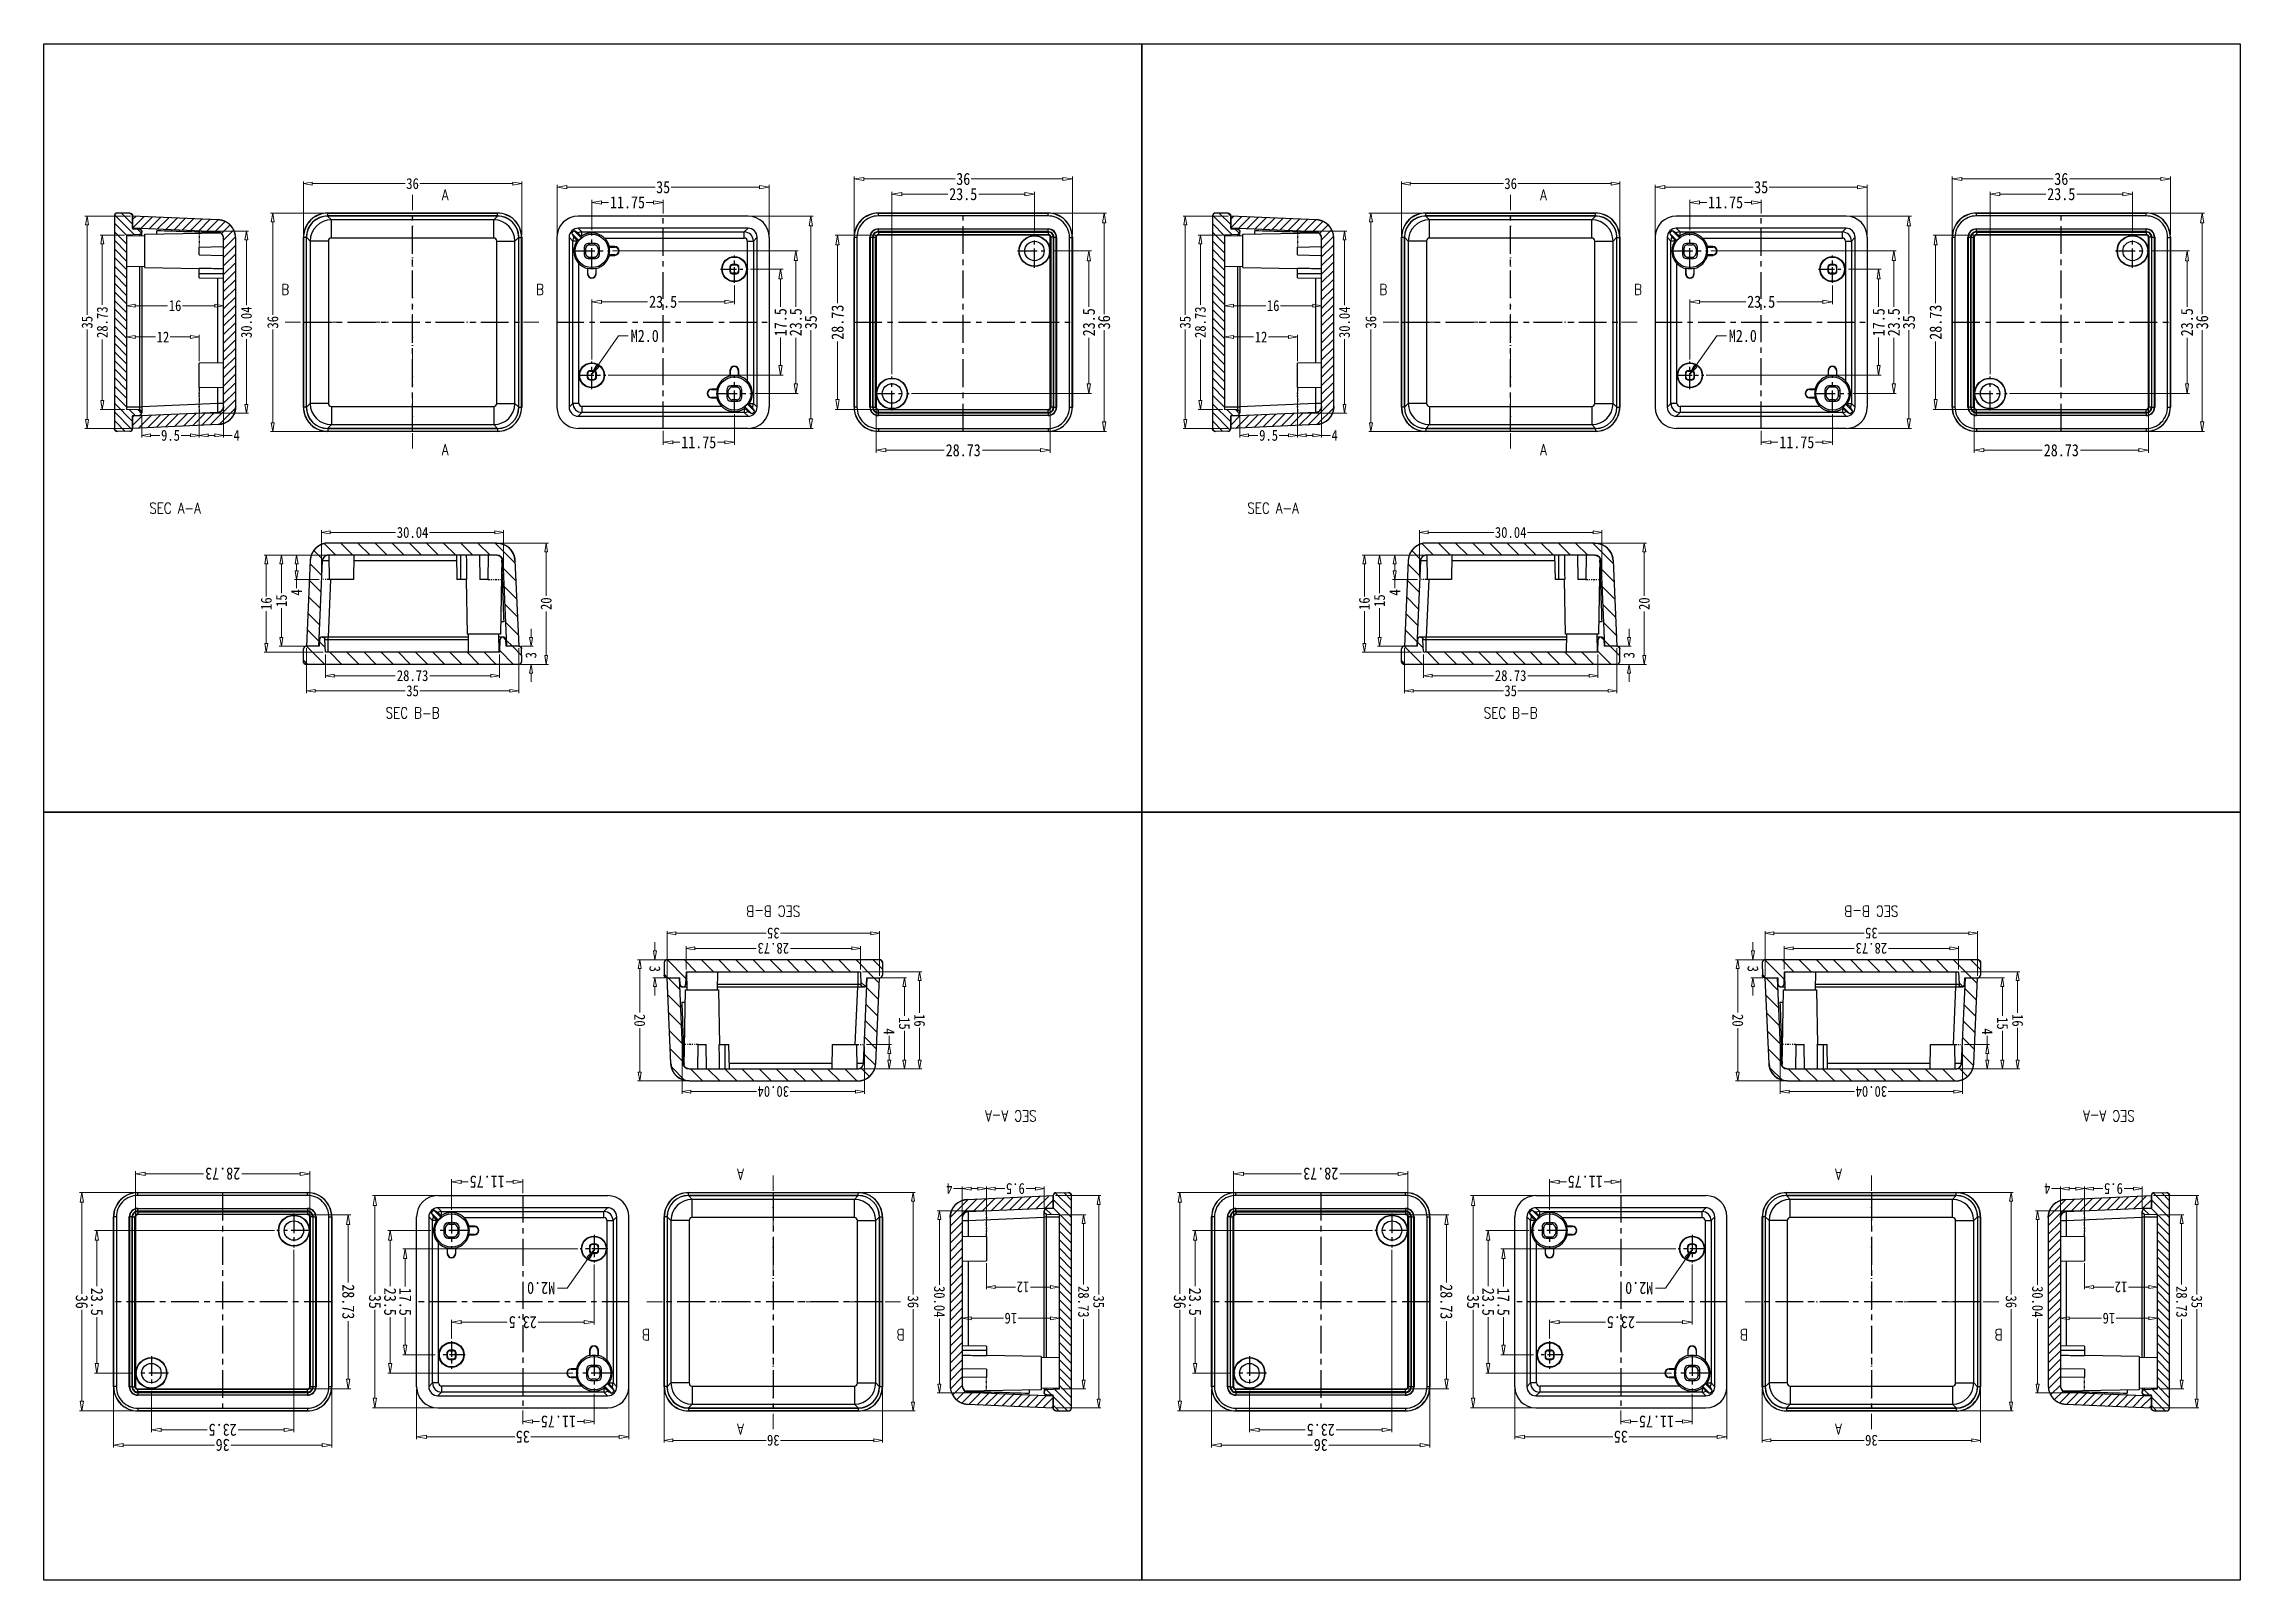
# Model space of a CAD drawing. Header units: millimetres. Extents: x 1786 to 3782, y -1997 to -1744.
# Drawn here: x 3419.3 to 3781.5, y -1997 to -1743.7 of the extents above; entities outside this region: 1.
import ezdxf
from ezdxf.enums import TextEntityAlignment as Align

# ---------------------------------------------------------------- set-up
doc = ezdxf.new("R2010")
doc.units = ezdxf.units.MM
doc.linetypes.add('CENTER', pattern=[50.8, 31.75, -6.35, 6.35, -6.35])
doc.linetypes.add('DIVIDE', pattern=[31.75, 12.7, -6.35, 0, -6.35, 0, -6.35])
doc.layers.add('dim', color=3, linetype='Continuous', lineweight=9)
doc.layers.add('hatch', color=56, linetype='Continuous', lineweight=9)
doc.styles.add('FFS', font='SIMFANG.TTF', dxfattribs={"width": 0.85})
doc.styles.add('LongTou', font='romand.shx', dxfattribs={"width": 0.8, "bigfont": 'whgdtxt.shx'})
doc.dimstyles.new('YanXiu', dxfattribs={"dimtxt": 2.5, "dimasz": 2.2, "dimexe": 1, "dimexo": 0.6, "dimgap": 0.66, "dimtad": 0, "dimzin": 9, "dimdsep": 46, "dimtxsty": 'FFS', "dimblk": 'CLOSEDBLANK', "dimcen": 0, "dimclrd": 256, "dimclre": 131, "dimclrt": 42, "dimazin": 0, "dimtfac": 1, "dimtofl": 0, "dimtmove": 0, "dimatfit": 3, "dimldrblk": 'CLOSEDBLANK', "dimfxl": 1, "dimlwd": 5, "dimlwe": 5, "dimarcsym": 0})
pattern_1 = [(135, (406.9812, -371.2568), (-1.4142136, -1.4142136), [])]

# ---------------------------------------------------------------- blocks, each defined once
blk = doc.blocks.new('_ClosedBlank')
at = {"color": 0, "linetype": 'ByBlock', "lineweight": -2}
for p, q in [((-1, 0.17), (0, 0)), ((-1, 0.17), (-1, -0.17)), ((0, 0), (-1, -0.17))]:
    blk.add_line(p, q, dxfattribs=at)
blk = doc.blocks.new('*D307')
at = {"layer": 'Defpoints', "color": 0}
for p in [(3432.97, -1775.24), (3428.97, -1803.97), (3432.97, -1803.97)]:
    blk.add_point(p, dxfattribs=at)
at = {"layer": 'dim', "color": 131, "lineweight": 5}
for p, q in [((3432.61, -1775.24), (3428.61, -1775.24)), ((3432.61, -1803.97), (3428.61, -1803.97))]:
    blk.add_line(p, q, dxfattribs=at)
at = {"layer": 'dim', "lineweight": 5}
for p, q in [((3428.97, -1776.68), (3428.97, -1786.76)), ((3428.97, -1802.53), (3428.97, -1792.46))]:
    blk.add_line(p, q, dxfattribs=at)
at = {"layer": 'dim', "lineweight": 5, "xscale": 1.44, "yscale": 1.44, "zscale": 1.44}
for p, rotation in [((3428.97, -1775.24), 90), ((3428.97, -1803.97), 270)]:
    blk.add_blockref('_ClosedBlank', p, dxfattribs=dict(at, rotation=rotation))
at = {"layer": 'dim', "color": 42, "insert": (3428.97, -1789.61), "char_height": 1.8, "attachment_point": 5, "rotation": 90, "style": 'FFS'}
blk.add_mtext('28.73', dxfattribs=at)
blk = doc.blocks.new('*D308')
at = {"layer": 'Defpoints', "color": 0}
for p in [(3433.97, -1772.11), (3426.47, -1807.11), (3433.97, -1807.11)]:
    blk.add_point(p, dxfattribs=at)
at = {"layer": 'dim', "color": 131, "lineweight": 5}
for p, q in [((3433.61, -1772.11), (3426.11, -1772.11)), ((3433.61, -1807.11), (3426.11, -1807.11))]:
    blk.add_line(p, q, dxfattribs=at)
at = {"layer": 'dim', "lineweight": 5}
for p, q in [((3426.47, -1773.55), (3426.47, -1788.41)), ((3426.47, -1805.67), (3426.47, -1790.8))]:
    blk.add_line(p, q, dxfattribs=at)
at = {"layer": 'dim', "lineweight": 5, "xscale": 1.44, "yscale": 1.44, "zscale": 1.44}
for p, rotation in [((3426.47, -1772.11), 90), ((3426.47, -1807.11), 270)]:
    blk.add_blockref('_ClosedBlank', p, dxfattribs=dict(at, rotation=rotation))
at = {"layer": 'dim', "color": 42, "insert": (3426.47, -1789.61), "char_height": 1.8, "attachment_point": 5, "rotation": 90, "style": 'FFS'}
blk.add_mtext('35', dxfattribs=at)
blk = doc.blocks.new('*D300')
at = {"layer": 'Defpoints', "color": 0}
for p in [(3432.97, -1792.04), (3432.97, -1796.04, 0), (3444.97, -1796.36, 0)]:
    blk.add_point(p, dxfattribs=at)
at = {"layer": 'dim', "color": 131, "lineweight": 5}
for p, q in [((3432.97, -1795.68), (3432.97, -1791.68)), ((3444.97, -1796), (3444.97, -1791.68))]:
    blk.add_line(p, q, dxfattribs=at)
at = {"layer": 'dim', "lineweight": 5}
for p, q in [((3434.41, -1792.04), (3437.75, -1792.04)), ((3443.53, -1792.04), (3440.18, -1792.04))]:
    blk.add_line(p, q, dxfattribs=at)
at = {"layer": 'dim', "lineweight": 5, "xscale": 1.44, "yscale": 1.44, "zscale": 1.44, "rotation": 180}
blk.add_blockref('_ClosedBlank', (3432.97, -1792.04), dxfattribs=at)
at = {"layer": 'dim', "lineweight": 5, "xscale": 1.44, "yscale": 1.44, "zscale": 1.44}
blk.add_blockref('_ClosedBlank', (3444.97, -1792.04), dxfattribs=at)
at = {"layer": 'dim', "color": 42, "insert": (3438.97, -1792.04), "char_height": 1.8, "attachment_point": 5, "style": 'FFS'}
blk.add_mtext('12', dxfattribs=at)
blk = doc.blocks.new('*D301')
at = {"layer": 'Defpoints', "color": 0}
for p in [(3432.97, -1784.73, 0), (3432.97, -1786.88), (3448.97, -1786.59, 0)]:
    blk.add_point(p, dxfattribs=at)
at = {"layer": 'dim', "color": 131, "lineweight": 5}
for p, q in [((3432.97, -1785.09), (3432.97, -1787.24)), ((3448.97, -1786.95), (3448.97, -1787.24))]:
    blk.add_line(p, q, dxfattribs=at)
at = {"layer": 'dim', "lineweight": 5}
for p, q in [((3434.41, -1786.88), (3439.75, -1786.88)), ((3447.53, -1786.88), (3442.18, -1786.88))]:
    blk.add_line(p, q, dxfattribs=at)
at = {"layer": 'dim', "lineweight": 5, "xscale": 1.44, "yscale": 1.44, "zscale": 1.44, "rotation": 180}
blk.add_blockref('_ClosedBlank', (3432.97, -1786.88), dxfattribs=at)
at = {"layer": 'dim', "lineweight": 5, "xscale": 1.44, "yscale": 1.44, "zscale": 1.44}
blk.add_blockref('_ClosedBlank', (3448.97, -1786.88), dxfattribs=at)
at = {"layer": 'dim', "color": 42, "insert": (3440.97, -1786.88), "char_height": 1.8, "attachment_point": 5, "style": 'FFS'}
blk.add_mtext('16', dxfattribs=at)
blk = doc.blocks.new('*D309')
at = {"layer": 'Defpoints', "color": 0}
for p in [(3497.64, -1843.01, 0), (3499.67, -1843.01), (3497.64, -1846.01, 0)]:
    blk.add_point(p, dxfattribs=at)
at = {"layer": 'dim', "color": 131, "lineweight": 5}
for p, q in [((3498, -1843.01), (3500.03, -1843.01)), ((3498, -1846.01), (3500.03, -1846.01))]:
    blk.add_line(p, q, dxfattribs=at)
at = {"layer": 'dim', "lineweight": 5}
for p, q in [((3499.67, -1841.57), (3499.67, -1840.13)), ((3499.67, -1847.45), (3499.67, -1848.89))]:
    blk.add_line(p, q, dxfattribs=at)
at = {"layer": 'dim', "lineweight": 5, "xscale": 1.44, "yscale": 1.44, "zscale": 1.44}
for p, rotation in [((3499.67, -1843.01), 270), ((3499.67, -1846.01), 90)]:
    blk.add_blockref('_ClosedBlank', p, dxfattribs=dict(at, rotation=rotation))
at = {"layer": 'dim', "color": 42, "insert": (3499.67, -1844.51), "char_height": 1.8, "attachment_point": 5, "rotation": 90, "style": 'FFS'}
blk.add_mtext('3', dxfattribs=at)
blk = doc.blocks.new('*D310')
at = {"layer": 'Defpoints', "color": 0}
for p in [(3494.02, -1826.01, 0), (3502.17, -1826.01), (3497.64, -1846.01, 0)]:
    blk.add_point(p, dxfattribs=at)
at = {"layer": 'dim', "color": 131, "lineweight": 5}
for p, q in [((3494.38, -1826.01), (3502.53, -1826.01)), ((3498, -1846.01), (3502.53, -1846.01))]:
    blk.add_line(p, q, dxfattribs=at)
at = {"layer": 'dim', "lineweight": 5}
for p, q in [((3502.17, -1827.45), (3502.17, -1834.74)), ((3502.17, -1844.57), (3502.17, -1837.29))]:
    blk.add_line(p, q, dxfattribs=at)
at = {"layer": 'dim', "lineweight": 5, "xscale": 1.44, "yscale": 1.44, "zscale": 1.44}
for p, rotation in [((3502.17, -1826.01), 90), ((3502.17, -1846.01), 270)]:
    blk.add_blockref('_ClosedBlank', p, dxfattribs=dict(at, rotation=rotation))
at = {"layer": 'dim', "color": 42, "insert": (3502.17, -1836.01), "char_height": 1.8, "attachment_point": 5, "rotation": 90, "style": 'FFS'}
blk.add_mtext('20', dxfattribs=at)
blk = doc.blocks.new('*D311')
at = {"layer": 'Defpoints', "color": 0}
for p in [(3466.32, -1828.01, 0), (3461.02, -1832.01), (3465.12, -1832.01, 0)]:
    blk.add_point(p, dxfattribs=at)
at = {"layer": 'dim', "color": 131, "lineweight": 5}
for p, q in [((3465.96, -1828.01), (3460.66, -1828.01)), ((3464.76, -1832.01), (3460.66, -1832.01))]:
    blk.add_line(p, q, dxfattribs=at)
at = {"layer": 'dim', "lineweight": 5}
for p, q in [((3461.02, -1829.45), (3461.02, -1830.57)), ((3461.02, -1832.01), (3461.02, -1833.45))]:
    blk.add_line(p, q, dxfattribs=at)
at = {"layer": 'dim', "lineweight": 5, "xscale": 1.44, "yscale": 1.44, "zscale": 1.44}
for p, rotation in [((3461.02, -1828.01), 90), ((3461.02, -1832.01), 270)]:
    blk.add_blockref('_ClosedBlank', p, dxfattribs=dict(at, rotation=rotation))
at = {"layer": 'dim', "color": 42, "insert": (3461.02, -1834.17), "char_height": 1.8, "attachment_point": 5, "rotation": 90, "style": 'FFS'}
blk.add_mtext('4', dxfattribs=at)
blk = doc.blocks.new('*D312')
at = {"layer": 'Defpoints', "color": 0}
for p in [(3495.16, -1824.27), (3465.12, -1832.01, 0), (3495.16, -1832.01, 0)]:
    blk.add_point(p, dxfattribs=at)
at = {"layer": 'dim', "color": 131, "lineweight": 5}
for p, q in [((3465.12, -1831.65), (3465.12, -1823.91)), ((3495.16, -1831.65), (3495.16, -1823.91))]:
    blk.add_line(p, q, dxfattribs=at)
at = {"layer": 'dim', "lineweight": 5}
for p, q in [((3466.56, -1824.27), (3477.35, -1824.27)), ((3493.72, -1824.27), (3482.93, -1824.27))]:
    blk.add_line(p, q, dxfattribs=at)
at = {"layer": 'dim', "lineweight": 5, "xscale": 1.44, "yscale": 1.44, "zscale": 1.44, "rotation": 180}
blk.add_blockref('_ClosedBlank', (3465.12, -1824.27), dxfattribs=at)
at = {"layer": 'dim', "lineweight": 5, "xscale": 1.44, "yscale": 1.44, "zscale": 1.44}
blk.add_blockref('_ClosedBlank', (3495.16, -1824.27), dxfattribs=at)
at = {"layer": 'dim', "color": 42, "insert": (3480.14, -1824.27), "char_height": 1.8, "attachment_point": 5, "style": 'FFS'}
blk.add_mtext('30.04', dxfattribs=at)
blk = doc.blocks.new('*D313')
at = {"layer": 'Defpoints', "color": 0}
for p in [(3466.32, -1828.01, 0), (3458.52, -1843.01), (3462.64, -1843.01, 0)]:
    blk.add_point(p, dxfattribs=at)
at = {"layer": 'dim', "color": 131, "lineweight": 5}
for p, q in [((3465.96, -1828.01), (3458.16, -1828.01)), ((3462.28, -1843.01), (3458.16, -1843.01))]:
    blk.add_line(p, q, dxfattribs=at)
at = {"layer": 'dim', "lineweight": 5}
for p, q in [((3458.52, -1829.45), (3458.52, -1834.3)), ((3458.52, -1841.57), (3458.52, -1836.73))]:
    blk.add_line(p, q, dxfattribs=at)
at = {"layer": 'dim', "lineweight": 5, "xscale": 1.44, "yscale": 1.44, "zscale": 1.44}
for p, rotation in [((3458.52, -1828.01), 90), ((3458.52, -1843.01), 270)]:
    blk.add_blockref('_ClosedBlank', p, dxfattribs=dict(at, rotation=rotation))
at = {"layer": 'dim', "color": 42, "insert": (3458.52, -1835.51), "char_height": 1.8, "attachment_point": 5, "rotation": 90, "style": 'FFS'}
blk.add_mtext('15', dxfattribs=at)
blk = doc.blocks.new('*D314')
at = {"layer": 'Defpoints', "color": 0}
for p in [(3466.32, -1828.01, 0), (3456.02, -1844.01), (3465.77, -1844.01, 0)]:
    blk.add_point(p, dxfattribs=at)
at = {"layer": 'dim', "color": 131, "lineweight": 5}
for p, q in [((3465.96, -1828.01), (3455.66, -1828.01)), ((3465.41, -1844.01), (3455.66, -1844.01))]:
    blk.add_line(p, q, dxfattribs=at)
at = {"layer": 'dim', "lineweight": 5}
for p, q in [((3456.02, -1829.45), (3456.02, -1834.8)), ((3456.02, -1842.57), (3456.02, -1837.23))]:
    blk.add_line(p, q, dxfattribs=at)
at = {"layer": 'dim', "lineweight": 5, "xscale": 1.44, "yscale": 1.44, "zscale": 1.44}
for p, rotation in [((3456.02, -1828.01), 90), ((3456.02, -1844.01), 270)]:
    blk.add_blockref('_ClosedBlank', p, dxfattribs=dict(at, rotation=rotation))
at = {"layer": 'dim', "color": 42, "insert": (3456.02, -1836.01), "char_height": 1.8, "attachment_point": 5, "rotation": 90, "style": 'FFS'}
blk.add_mtext('16', dxfattribs=at)
blk = doc.blocks.new('*D315')
at = {"layer": 'Defpoints', "color": 0}
for p in [(3465.77, -1844.01, 0), (3494.5, -1844.01, 0), (3494.5, -1847.88)]:
    blk.add_point(p, dxfattribs=at)
at = {"layer": 'dim', "color": 131, "lineweight": 5}
for p, q in [((3465.77, -1844.37), (3465.77, -1848.24)), ((3494.5, -1844.37), (3494.5, -1848.24))]:
    blk.add_line(p, q, dxfattribs=at)
at = {"layer": 'dim', "lineweight": 5}
for p, q in [((3467.21, -1847.88), (3477.29, -1847.88)), ((3493.06, -1847.88), (3482.99, -1847.88))]:
    blk.add_line(p, q, dxfattribs=at)
at = {"layer": 'dim', "lineweight": 5, "xscale": 1.44, "yscale": 1.44, "zscale": 1.44, "rotation": 180}
blk.add_blockref('_ClosedBlank', (3465.77, -1847.88), dxfattribs=at)
at = {"layer": 'dim', "lineweight": 5, "xscale": 1.44, "yscale": 1.44, "zscale": 1.44}
blk.add_blockref('_ClosedBlank', (3494.5, -1847.88), dxfattribs=at)
at = {"layer": 'dim', "color": 42, "insert": (3480.14, -1847.88), "char_height": 1.8, "attachment_point": 5, "style": 'FFS'}
blk.add_mtext('28.73', dxfattribs=at)
blk = doc.blocks.new('*D302')
at = {"layer": 'Defpoints', "color": 0}
for p in [(3462.64, -1843.01, 0), (3497.64, -1843.01, 0), (3497.64, -1850.38)]:
    blk.add_point(p, dxfattribs=at)
at = {"layer": 'dim', "color": 131, "lineweight": 5}
for p, q in [((3462.64, -1843.37), (3462.64, -1850.74)), ((3497.64, -1843.37), (3497.64, -1850.74))]:
    blk.add_line(p, q, dxfattribs=at)
at = {"layer": 'dim', "lineweight": 5}
for p, q in [((3464.08, -1850.38), (3478.94, -1850.38)), ((3496.2, -1850.38), (3481.33, -1850.38))]:
    blk.add_line(p, q, dxfattribs=at)
at = {"layer": 'dim', "lineweight": 5, "xscale": 1.44, "yscale": 1.44, "zscale": 1.44, "rotation": 180}
blk.add_blockref('_ClosedBlank', (3462.64, -1850.38), dxfattribs=at)
at = {"layer": 'dim', "lineweight": 5, "xscale": 1.44, "yscale": 1.44, "zscale": 1.44}
blk.add_blockref('_ClosedBlank', (3497.64, -1850.38), dxfattribs=at)
at = {"layer": 'dim', "color": 42, "insert": (3480.14, -1850.38), "char_height": 1.8, "attachment_point": 5, "style": 'FFS'}
blk.add_mtext('35', dxfattribs=at)
blk = doc.blocks.new('*D316')
at = {"layer": 'Defpoints', "color": 0}
for p in [(3444.97, -1800.36, 0), (3448.97, -1802.99, 0), (3444.97, -1808.26)]:
    blk.add_point(p, dxfattribs=at)
at = {"layer": 'dim', "color": 131, "lineweight": 5}
for p, q in [((3444.97, -1800.72), (3444.97, -1808.62)), ((3448.97, -1803.35), (3448.97, -1808.62))]:
    blk.add_line(p, q, dxfattribs=at)
at = {"layer": 'dim', "lineweight": 5}
for p, q in [((3446.41, -1808.26), (3447.53, -1808.26)), ((3448.97, -1808.26), (3450.41, -1808.26))]:
    blk.add_line(p, q, dxfattribs=at)
at = {"layer": 'dim', "lineweight": 5, "xscale": 1.44, "yscale": 1.44, "zscale": 1.44, "rotation": 180}
blk.add_blockref('_ClosedBlank', (3444.97, -1808.26), dxfattribs=at)
at = {"layer": 'dim', "lineweight": 5, "xscale": 1.44, "yscale": 1.44, "zscale": 1.44}
blk.add_blockref('_ClosedBlank', (3448.97, -1808.26), dxfattribs=at)
at = {"layer": 'dim', "color": 42, "insert": (3451.12, -1808.26), "char_height": 1.8, "attachment_point": 5, "style": 'FFS'}
blk.add_mtext('4', dxfattribs=at)
blk = doc.blocks.new('*D303')
at = {"layer": 'Defpoints', "color": 0}
for p in [(3444.97, -1774.59, 0), (3452.74, -1774.59), (3444.97, -1804.62)]:
    blk.add_point(p, dxfattribs=at)
at = {"layer": 'dim', "color": 131, "lineweight": 5}
for p, q in [((3445.33, -1774.59), (3453.1, -1774.59)), ((3445.33, -1804.62), (3453.1, -1804.62))]:
    blk.add_line(p, q, dxfattribs=at)
at = {"layer": 'dim', "lineweight": 5}
for p, q in [((3452.74, -1776.03), (3452.74, -1786.82)), ((3452.74, -1803.18), (3452.74, -1792.39))]:
    blk.add_line(p, q, dxfattribs=at)
at = {"layer": 'dim', "lineweight": 5, "xscale": 1.44, "yscale": 1.44, "zscale": 1.44}
for p, rotation in [((3452.74, -1774.59), 90), ((3452.74, -1804.62), 270)]:
    blk.add_blockref('_ClosedBlank', p, dxfattribs=dict(at, rotation=rotation))
at = {"layer": 'dim', "color": 42, "insert": (3452.74, -1789.61), "char_height": 1.8, "attachment_point": 5, "rotation": 90, "style": 'FFS'}
blk.add_mtext('30.04', dxfattribs=at)
blk = doc.blocks.new('*D317')
at = {"layer": 'Defpoints', "color": 0}
for p in [(3444.97, -1800.36, 0), (3435.47, -1804.56, 0), (3435.47, -1808.26)]:
    blk.add_point(p, dxfattribs=at)
at = {"layer": 'dim', "color": 131, "lineweight": 5}
for p, q in [((3444.97, -1800.72), (3444.97, -1808.62)), ((3435.47, -1804.92), (3435.47, -1808.62))]:
    blk.add_line(p, q, dxfattribs=at)
at = {"layer": 'dim', "lineweight": 5}
for p, q in [((3436.91, -1808.26), (3438.46, -1808.26)), ((3443.53, -1808.26), (3441.97, -1808.26))]:
    blk.add_line(p, q, dxfattribs=at)
at = {"layer": 'dim', "lineweight": 5, "xscale": 1.44, "yscale": 1.44, "zscale": 1.44, "rotation": 180}
blk.add_blockref('_ClosedBlank', (3435.47, -1808.26), dxfattribs=at)
at = {"layer": 'dim', "lineweight": 5, "xscale": 1.44, "yscale": 1.44, "zscale": 1.44}
blk.add_blockref('_ClosedBlank', (3444.97, -1808.26), dxfattribs=at)
at = {"layer": 'dim', "color": 42, "insert": (3440.22, -1808.26), "char_height": 1.8, "attachment_point": 5, "style": 'FFS'}
blk.add_mtext('9.5', dxfattribs=at)
blk = doc.blocks.new('*D264')
at = {"layer": 'Defpoints', "color": 0}
for p in [(2825.71, -2401.55, 0), (2831.06, -2401.55), (2802.21, -2419.05, 0)]:
    blk.add_point(p, dxfattribs=at)
at = {"layer": 'dim', "color": 131, "lineweight": 5}
for p, q in [((2826.11, -2401.55), (2831.46, -2401.55)), ((2802.61, -2419.05), (2831.46, -2419.05))]:
    blk.add_line(p, q, dxfattribs=at)
at = {"layer": 'dim', "lineweight": 5}
for p, q in [((2831.06, -2403.15), (2831.06, -2407.78)), ((2831.06, -2417.45), (2831.06, -2412.82))]:
    blk.add_line(p, q, dxfattribs=at)
at = {"layer": 'dim', "lineweight": 5, "xscale": 1.6, "yscale": 1.6, "zscale": 1.6}
for p, rotation in [((2831.06, -2401.55), 90), ((2831.06, -2419.05), 270)]:
    blk.add_blockref('_ClosedBlank', p, dxfattribs=dict(at, rotation=rotation))
at = {"layer": 'dim', "color": 42, "insert": (2831.06, -2410.3), "char_height": 2, "attachment_point": 5, "rotation": 90, "style": 'FFS'}
blk.add_mtext('17.5', dxfattribs=at)
blk = doc.blocks.new('*D265')
at = {"layer": 'Defpoints', "color": 0}
for p in [(2802.96, -2398.55, 0), (2833.56, -2398.55), (2826.46, -2422.05, 0)]:
    blk.add_point(p, dxfattribs=at)
at = {"layer": 'dim', "color": 131, "lineweight": 5}
for p, q in [((2803.36, -2398.55), (2833.96, -2398.55)), ((2826.86, -2422.05), (2833.96, -2422.05))]:
    blk.add_line(p, q, dxfattribs=at)
at = {"layer": 'dim', "lineweight": 5}
for p, q in [((2833.56, -2400.15), (2833.56, -2407.75)), ((2833.56, -2420.45), (2833.56, -2412.85))]:
    blk.add_line(p, q, dxfattribs=at)
at = {"layer": 'dim', "lineweight": 5, "xscale": 1.6, "yscale": 1.6, "zscale": 1.6}
for p, rotation in [((2833.56, -2398.55), 90), ((2833.56, -2422.05), 270)]:
    blk.add_blockref('_ClosedBlank', p, dxfattribs=dict(at, rotation=rotation))
at = {"layer": 'dim', "color": 42, "insert": (2833.56, -2410.3), "char_height": 2, "attachment_point": 5, "rotation": 90, "style": 'FFS'}
blk.add_mtext('23.5', dxfattribs=at)
blk = doc.blocks.new('*D266')
at = {"layer": 'Defpoints', "color": 0}
for p in [(2825.69, -2392.8), (2836.06, -2392.8), (2825.69, -2427.8)]:
    blk.add_point(p, dxfattribs=at)
at = {"layer": 'dim', "color": 131, "lineweight": 5}
for p, q in [((2826.09, -2392.8), (2836.46, -2392.8)), ((2826.09, -2427.8), (2836.46, -2427.8))]:
    blk.add_line(p, q, dxfattribs=at)
at = {"layer": 'dim', "lineweight": 5}
for p, q in [((2836.06, -2394.4), (2836.06, -2408.97)), ((2836.06, -2426.2), (2836.06, -2411.63))]:
    blk.add_line(p, q, dxfattribs=at)
at = {"layer": 'dim', "lineweight": 5, "xscale": 1.6, "yscale": 1.6, "zscale": 1.6}
for p, rotation in [((2836.06, -2392.8), 90), ((2836.06, -2427.8), 270)]:
    blk.add_blockref('_ClosedBlank', p, dxfattribs=dict(at, rotation=rotation))
at = {"layer": 'dim', "color": 42, "insert": (2836.06, -2410.3), "char_height": 2, "attachment_point": 5, "rotation": 90, "style": 'FFS'}
blk.add_mtext('35', dxfattribs=at)
blk = doc.blocks.new('*D267')
at = {"layer": 'Defpoints', "color": 0}
for p in [(2823.44, -2403.83, 0), (2823.44, -2406.93), (2799.94, -2416.85, 0)]:
    blk.add_point(p, dxfattribs=at)
at = {"layer": 'dim', "color": 131, "lineweight": 5}
for p, q in [((2823.44, -2404.23), (2823.44, -2407.33)), ((2799.94, -2416.45), (2799.94, -2406.53))]:
    blk.add_line(p, q, dxfattribs=at)
at = {"layer": 'dim', "lineweight": 5}
for p, q in [((2801.54, -2406.93), (2809.14, -2406.93)), ((2821.84, -2406.93), (2814.24, -2406.93))]:
    blk.add_line(p, q, dxfattribs=at)
at = {"layer": 'dim', "lineweight": 5, "xscale": 1.6, "yscale": 1.6, "zscale": 1.6, "rotation": 180}
blk.add_blockref('_ClosedBlank', (2799.94, -2406.93), dxfattribs=at)
at = {"layer": 'dim', "lineweight": 5, "xscale": 1.6, "yscale": 1.6, "zscale": 1.6}
blk.add_blockref('_ClosedBlank', (2823.44, -2406.93), dxfattribs=at)
at = {"layer": 'dim', "color": 42, "insert": (2811.69, -2406.93), "char_height": 2, "attachment_point": 5, "style": 'FFS'}
blk.add_mtext('23.5', dxfattribs=at)
blk = doc.blocks.new('*D268')
at = {"layer": 'Defpoints', "color": 0}
for p in [(2811.69, -2390.54), (2811.69, -2392.8, 0), (2799.94, -2395.53, 0)]:
    blk.add_point(p, dxfattribs=at)
at = {"layer": 'dim', "color": 131, "lineweight": 5}
for p, q in [((2799.94, -2395.13), (2799.94, -2390.14)), ((2811.69, -2392.4), (2811.69, -2390.14))]:
    blk.add_line(p, q, dxfattribs=at)
at = {"layer": 'dim', "lineweight": 5}
for p, q in [((2801.54, -2390.54), (2802.7, -2390.54)), ((2810.09, -2390.54), (2808.92, -2390.54))]:
    blk.add_line(p, q, dxfattribs=at)
at = {"layer": 'dim', "lineweight": 5, "xscale": 1.6, "yscale": 1.6, "zscale": 1.6, "rotation": 180}
blk.add_blockref('_ClosedBlank', (2799.94, -2390.54), dxfattribs=at)
at = {"layer": 'dim', "lineweight": 5, "xscale": 1.6, "yscale": 1.6, "zscale": 1.6}
blk.add_blockref('_ClosedBlank', (2811.69, -2390.54), dxfattribs=at)
at = {"layer": 'dim', "color": 42, "insert": (2805.81, -2390.54), "char_height": 2, "attachment_point": 5, "style": 'FFS'}
blk.add_mtext('11.75', dxfattribs=at)
blk = doc.blocks.new('*D263')
at = {"layer": 'Defpoints', "color": 0}
for p in [(2829.19, -2388.04), (2794.19, -2396.3, 0), (2829.19, -2396.3, 0)]:
    blk.add_point(p, dxfattribs=at)
at = {"layer": 'dim', "color": 131, "lineweight": 5}
for p, q in [((2794.19, -2395.9), (2794.19, -2387.64)), ((2829.19, -2395.9), (2829.19, -2387.64))]:
    blk.add_line(p, q, dxfattribs=at)
at = {"layer": 'dim', "lineweight": 5}
for p, q in [((2795.79, -2388.04), (2810.36, -2388.04)), ((2827.59, -2388.04), (2813.02, -2388.04))]:
    blk.add_line(p, q, dxfattribs=at)
at = {"layer": 'dim', "lineweight": 5, "xscale": 1.6, "yscale": 1.6, "zscale": 1.6, "rotation": 180}
blk.add_blockref('_ClosedBlank', (2794.19, -2388.04), dxfattribs=at)
at = {"layer": 'dim', "lineweight": 5, "xscale": 1.6, "yscale": 1.6, "zscale": 1.6}
blk.add_blockref('_ClosedBlank', (2829.19, -2388.04), dxfattribs=at)
at = {"layer": 'dim', "color": 42, "insert": (2811.69, -2388.04), "char_height": 2, "attachment_point": 5, "style": 'FFS'}
blk.add_mtext('35', dxfattribs=at)
blk = doc.blocks.new('*D269')
at = {"layer": 'Defpoints', "color": 0}
for p in [(2823.44, -2425.08, 0), (2811.69, -2427.8), (2823.44, -2430.1)]:
    blk.add_point(p, dxfattribs=at)
at = {"layer": 'dim', "color": 131, "lineweight": 5}
for p, q in [((2823.44, -2425.48), (2823.44, -2430.5)), ((2811.69, -2428.2), (2811.69, -2430.5))]:
    blk.add_line(p, q, dxfattribs=at)
at = {"layer": 'dim', "lineweight": 5}
for p, q in [((2813.29, -2430.1), (2814.45, -2430.1)), ((2821.84, -2430.1), (2820.67, -2430.1))]:
    blk.add_line(p, q, dxfattribs=at)
at = {"layer": 'dim', "lineweight": 5, "xscale": 1.6, "yscale": 1.6, "zscale": 1.6, "rotation": 180}
blk.add_blockref('_ClosedBlank', (2811.69, -2430.1), dxfattribs=at)
at = {"layer": 'dim', "lineweight": 5, "xscale": 1.6, "yscale": 1.6, "zscale": 1.6}
blk.add_blockref('_ClosedBlank', (2823.44, -2430.1), dxfattribs=at)
at = {"layer": 'dim', "color": 42, "insert": (2817.56, -2430.1), "char_height": 2, "attachment_point": 5, "style": 'FFS'}
blk.add_mtext('11.75', dxfattribs=at)
blk = doc.blocks.new('*D341')
at = {"layer": 'Defpoints', "color": 0}
for p in [(3556.58, -1803.61), (3585.31, -1803.61), (3585.31, -1810.72)]:
    blk.add_point(p, dxfattribs=at)
at = {"layer": 'dim', "color": 131, "lineweight": 5}
for p, q in [((3556.58, -1804.01), (3556.58, -1811.12)), ((3585.31, -1804.01), (3585.31, -1811.12))]:
    blk.add_line(p, q, dxfattribs=at)
at = {"layer": 'dim', "lineweight": 5}
for p, q in [((3558.18, -1810.72), (3567.78, -1810.72)), ((3583.71, -1810.72), (3574.12, -1810.72))]:
    blk.add_line(p, q, dxfattribs=at)
at = {"layer": 'dim', "lineweight": 5, "xscale": 1.6, "yscale": 1.6, "zscale": 1.6, "rotation": 180}
blk.add_blockref('_ClosedBlank', (3556.58, -1810.72), dxfattribs=at)
at = {"layer": 'dim', "lineweight": 5, "xscale": 1.6, "yscale": 1.6, "zscale": 1.6}
blk.add_blockref('_ClosedBlank', (3585.31, -1810.72), dxfattribs=at)
at = {"layer": 'dim', "color": 42, "insert": (3570.95, -1810.72), "char_height": 2, "attachment_point": 5, "style": 'FFS'}
blk.add_mtext('28.73', dxfattribs=at)
blk = doc.blocks.new('*D342')
at = {"layer": 'Defpoints', "color": 0}
for p in [(3550.23, -1775.24), (3556.95, -1775.24), (3556.95, -1803.97)]:
    blk.add_point(p, dxfattribs=at)
at = {"layer": 'dim', "color": 131, "lineweight": 5}
for p, q in [((3556.55, -1775.24), (3549.83, -1775.24)), ((3556.55, -1803.97), (3549.83, -1803.97))]:
    blk.add_line(p, q, dxfattribs=at)
at = {"layer": 'dim', "lineweight": 5}
for p, q in [((3550.23, -1776.84), (3550.23, -1786.44)), ((3550.23, -1802.37), (3550.23, -1792.77))]:
    blk.add_line(p, q, dxfattribs=at)
at = {"layer": 'dim', "lineweight": 5, "xscale": 1.6, "yscale": 1.6, "zscale": 1.6}
for p, rotation in [((3550.23, -1775.24), 90), ((3550.23, -1803.97), 270)]:
    blk.add_blockref('_ClosedBlank', p, dxfattribs=dict(at, rotation=rotation))
at = {"layer": 'dim', "color": 42, "insert": (3550.23, -1789.61), "char_height": 2, "attachment_point": 5, "rotation": 90, "style": 'FFS'}
blk.add_mtext('28.73', dxfattribs=at)
blk = doc.blocks.new('*D343')
at = {"layer": 'Defpoints', "color": 0}
for p in [(3585.51, -1777.86, 0), (3591.68, -1777.86), (3562.01, -1801.36, 0)]:
    blk.add_point(p, dxfattribs=at)
at = {"layer": 'dim', "color": 131, "lineweight": 5}
for p, q in [((3585.91, -1777.86), (3592.08, -1777.86)), ((3562.41, -1801.36), (3592.08, -1801.36))]:
    blk.add_line(p, q, dxfattribs=at)
at = {"layer": 'dim', "lineweight": 5}
for p, q in [((3591.68, -1779.46), (3591.68, -1787.06)), ((3591.68, -1799.76), (3591.68, -1792.16))]:
    blk.add_line(p, q, dxfattribs=at)
at = {"layer": 'dim', "lineweight": 5, "xscale": 1.6, "yscale": 1.6, "zscale": 1.6}
for p, rotation in [((3591.68, -1777.86), 90), ((3591.68, -1801.36), 270)]:
    blk.add_blockref('_ClosedBlank', p, dxfattribs=dict(at, rotation=rotation))
at = {"layer": 'dim', "color": 42, "insert": (3591.68, -1789.61), "char_height": 2, "attachment_point": 5, "rotation": 90, "style": 'FFS'}
blk.add_mtext('23.5', dxfattribs=at)
blk = doc.blocks.new('*D344')
at = {"layer": 'Defpoints', "color": 0}
for p in [(3584.95, -1771.61), (3594.18, -1771.61), (3584.95, -1807.61)]:
    blk.add_point(p, dxfattribs=at)
at = {"layer": 'dim', "color": 131, "lineweight": 5}
for p, q in [((3585.35, -1771.61), (3594.58, -1771.61)), ((3585.35, -1807.61), (3594.58, -1807.61))]:
    blk.add_line(p, q, dxfattribs=at)
at = {"layer": 'dim', "lineweight": 5}
for p, q in [((3594.18, -1773.21), (3594.18, -1788.27)), ((3594.18, -1806.01), (3594.18, -1790.94))]:
    blk.add_line(p, q, dxfattribs=at)
at = {"layer": 'dim', "lineweight": 5, "xscale": 1.6, "yscale": 1.6, "zscale": 1.6}
for p, rotation in [((3594.18, -1771.61), 90), ((3594.18, -1807.61), 270)]:
    blk.add_blockref('_ClosedBlank', p, dxfattribs=dict(at, rotation=rotation))
at = {"layer": 'dim', "color": 42, "insert": (3594.18, -1789.61), "char_height": 2, "attachment_point": 5, "rotation": 90, "style": 'FFS'}
blk.add_mtext('36', dxfattribs=at)
blk = doc.blocks.new('*D345')
at = {"layer": 'Defpoints', "color": 0}
for p in [(3559.2, -1768.49), (3582.7, -1775.05, 0), (3559.2, -1798.55, 0)]:
    blk.add_point(p, dxfattribs=at)
at = {"layer": 'dim', "color": 131, "lineweight": 5}
for p, q in [((3559.2, -1798.15), (3559.2, -1768.09)), ((3582.7, -1774.65), (3582.7, -1768.09))]:
    blk.add_line(p, q, dxfattribs=at)
at = {"layer": 'dim', "lineweight": 5}
for p, q in [((3560.8, -1768.49), (3568.4, -1768.49)), ((3581.1, -1768.49), (3573.5, -1768.49))]:
    blk.add_line(p, q, dxfattribs=at)
at = {"layer": 'dim', "lineweight": 5, "xscale": 1.6, "yscale": 1.6, "zscale": 1.6, "rotation": 180}
blk.add_blockref('_ClosedBlank', (3559.2, -1768.49), dxfattribs=at)
at = {"layer": 'dim', "lineweight": 5, "xscale": 1.6, "yscale": 1.6, "zscale": 1.6}
blk.add_blockref('_ClosedBlank', (3582.7, -1768.49), dxfattribs=at)
at = {"layer": 'dim', "color": 42, "insert": (3570.95, -1768.49), "char_height": 2, "attachment_point": 5, "style": 'FFS'}
blk.add_mtext('23.5', dxfattribs=at)
blk = doc.blocks.new('*D346')
at = {"layer": 'Defpoints', "color": 0}
for p in [(3552.95, -1765.99), (3552.95, -1775.61), (3588.95, -1775.61)]:
    blk.add_point(p, dxfattribs=at)
at = {"layer": 'dim', "color": 131, "lineweight": 5}
for p, q in [((3552.95, -1775.21), (3552.95, -1765.59)), ((3588.95, -1775.21), (3588.95, -1765.59))]:
    blk.add_line(p, q, dxfattribs=at)
at = {"layer": 'dim', "lineweight": 5}
for p, q in [((3554.55, -1765.99), (3569.62, -1765.99)), ((3587.35, -1765.99), (3572.28, -1765.99))]:
    blk.add_line(p, q, dxfattribs=at)
at = {"layer": 'dim', "lineweight": 5, "xscale": 1.6, "yscale": 1.6, "zscale": 1.6, "rotation": 180}
blk.add_blockref('_ClosedBlank', (3552.95, -1765.99), dxfattribs=at)
at = {"layer": 'dim', "lineweight": 5, "xscale": 1.6, "yscale": 1.6, "zscale": 1.6}
blk.add_blockref('_ClosedBlank', (3588.95, -1765.99), dxfattribs=at)
at = {"layer": 'dim', "color": 42, "insert": (3570.95, -1765.99), "char_height": 2, "attachment_point": 5, "style": 'FFS'}
blk.add_mtext('36', dxfattribs=at)
blk = doc.blocks.new('*D348')
at = {"layer": 'Defpoints', "color": 0}
for p in [(3498.14, -1766.76), (3462.14, -1775.61), (3498.14, -1775.61)]:
    blk.add_point(p, dxfattribs=at)
at = {"layer": 'dim', "color": 131, "lineweight": 5}
for p, q in [((3462.14, -1775.25), (3462.14, -1766.4)), ((3498.14, -1775.25), (3498.14, -1766.4))]:
    blk.add_line(p, q, dxfattribs=at)
at = {"layer": 'dim', "lineweight": 5}
for p, q in [((3463.58, -1766.76), (3478.94, -1766.76)), ((3496.7, -1766.76), (3481.34, -1766.76))]:
    blk.add_line(p, q, dxfattribs=at)
at = {"layer": 'dim', "lineweight": 5, "xscale": 1.44, "yscale": 1.44, "zscale": 1.44, "rotation": 180}
blk.add_blockref('_ClosedBlank', (3462.14, -1766.76), dxfattribs=at)
at = {"layer": 'dim', "lineweight": 5, "xscale": 1.44, "yscale": 1.44, "zscale": 1.44}
blk.add_blockref('_ClosedBlank', (3498.14, -1766.76), dxfattribs=at)
at = {"layer": 'dim', "color": 42, "insert": (3480.14, -1766.76), "char_height": 1.8, "attachment_point": 5, "style": 'FFS'}
blk.add_mtext('36', dxfattribs=at)
blk = doc.blocks.new('*D349')
at = {"layer": 'Defpoints', "color": 0}
for p in [(3466.14, -1771.61), (3457.09, -1807.61), (3466.14, -1807.61, 0)]:
    blk.add_point(p, dxfattribs=at)
at = {"layer": 'dim', "color": 131, "lineweight": 5}
for p, q in [((3465.78, -1771.61), (3456.73, -1771.61)), ((3465.78, -1807.61), (3456.73, -1807.61))]:
    blk.add_line(p, q, dxfattribs=at)
at = {"layer": 'dim', "lineweight": 5}
for p, q in [((3457.09, -1773.05), (3457.09, -1788.41)), ((3457.09, -1806.17), (3457.09, -1790.81))]:
    blk.add_line(p, q, dxfattribs=at)
at = {"layer": 'dim', "lineweight": 5, "xscale": 1.44, "yscale": 1.44, "zscale": 1.44}
for p, rotation in [((3457.09, -1771.61), 90), ((3457.09, -1807.61), 270)]:
    blk.add_blockref('_ClosedBlank', p, dxfattribs=dict(at, rotation=rotation))
at = {"layer": 'dim', "color": 42, "insert": (3457.09, -1789.61), "char_height": 1.8, "attachment_point": 5, "rotation": 90, "style": 'FFS'}
blk.add_mtext('36', dxfattribs=at)
blk = doc.blocks.new('*u280')
at = {"color": 7, "linetype": 'Continuous'}
for p, q in [((-15.08, 14.644, 0), (-13.925, 13.489, 0)), ((-13.489, 13.925, 0), (-14.644, 15.08, 0)), ((14.003, 17.5, 0), (-14.003, 17.5, 0)), ((14, 15.498, 0), (-14, 15.498, 0)), ((-13.386, 14.885, 0), (-14, 15.498, 0)), ((-13.386, 14.885, 0), (13.386, 14.885, 0)), ((-13.386, 14.236, 0), (-13.386, 14.885, 0)), ((13.386, 14.885, 0), (14, 15.498, 0)), ((13.386, 13.886, 0), (13.386, 14.885, 0)), ((-17.5, 14.003, 0), (-17.5, -14.003, 0)), ((-15.498, 14, 0), (-15.498, -14, 0)), ((-14.885, 13.386, 0), (-15.498, 14, 0)), ((-14.885, -13.386, 0), (-14.885, 13.386, 0)), ((-14.236, 13.386, 0), (-14.885, 13.386, 0)), ((-13, 12.336, 0), (-13, 11.164, 0)), ((-13, 12.336, 0), (-12.773, 12.109, 0)), ((-13, 11.164, 0), (-12.773, 11.391, 0)), ((-12.773, 12.109, 0), (-12.773, 11.391, 0)), ((-11.164, 13, 0), (-12.336, 13, 0)), ((-12.336, 13, 0), (-12.109, 12.773, 0)), ((-12.109, 12.773, 0), (-11.391, 12.773, 0)), ((-11.164, 13, 0), (-11.391, 12.773, 0)), ((-10.5, 12.336, 0), (-10.727, 12.109, 0)), ((-10.727, 12.109, 0), (-10.727, 11.391, 0)), ((-10.5, 11.164, 0), (-10.727, 11.391, 0)), ((-10.5, 11.164, 0), (-10.5, 12.336, 0)), ((-9.676, 13.886, 0), (13.386, 13.886, 0)), ((-8.917, 12.4, 0), (-7.97, 12.4, 0)), ((-7.97, 11.1, 0), (-8.917, 11.1, 0)), ((-7.97, 12.47, 0), (-8.861, 12.47, 0)), ((-8.861, 11.03, 0), (-7.97, 11.03, 0)), ((-7.97, 12.4, 0), (-7.97, 12.47, 0)), ((-7.97, 11.1, 0), (-7.97, 11.03, 0)), ((13.886, 13.386, 0), (14.885, 13.386, 0)), ((13.886, 13.386, 0), (13.886, -9.676, 0)), ((14.885, 13.386, 0), (15.498, 14, 0)), ((14.885, 13.386, 0), (14.885, -13.386, 0)), ((15.498, -14, 0), (15.498, 14, 0)), ((17.5, 14.003, 0), (17.5, -14.003, 0)), ((-13.886, -13.386, 0), (-13.886, 9.676, 0)), ((-12.47, 8.861, 0), (-12.47, 7.97, 0)), ((-12.4, 7.97, 0), (-12.47, 7.97, 0)), ((-12.4, 7.97, 0), (-12.4, 8.917, 0)), ((-12.336, 10.5, 0), (-12.109, 10.727, 0)), ((-12.336, 10.5, 0), (-11.164, 10.5, 0)), ((-12.109, 10.727, 0), (-11.391, 10.727, 0)), ((-11.164, 10.5, 0), (-11.391, 10.727, 0)), ((-11.1, 8.917, 0), (-11.1, 7.97, 0)), ((-11.1, 7.97, 0), (-11.03, 7.97, 0)), ((-11.03, 7.97, 0), (-11.03, 8.861, 0)), ((11, 9.101, 0), (11.07, 9.032, 0)), ((11, 9.101, 0), (11, 8.399, 0)), ((11, 8.399, 0), (11.07, 8.468, 0)), ((11.07, 9.032, 0), (11.07, 8.468, 0)), ((11.399, 9.5, 0), (11.468, 9.43, 0)), ((12.101, 9.5, 0), (11.399, 9.5, 0)), ((11.399, 8, 0), (11.468, 8.07, 0)), ((11.399, 8, 0), (12.101, 8, 0)), ((12.032, 9.43, 0), (11.468, 9.43, 0)), ((12.032, 8.07, 0), (11.468, 8.07, 0)), ((12.101, 9.5, 0), (12.032, 9.43, 0)), ((12.101, 8, 0), (12.032, 8.07, 0)), ((12.5, 9.101, 0), (12.43, 9.032, 0)), ((12.43, 9.032, 0), (12.43, 8.468, 0)), ((12.5, 8.399, 0), (12.43, 8.468, 0)), ((12.5, 8.399, 0), (12.5, 9.101, 0)), ((-12.5, -8.399, 0), (-12.5, -9.101, 0)), ((-12.5, -8.399, 0), (-12.43, -8.468, 0)), ((-12.5, -9.101, 0), (-12.43, -9.032, 0)), ((-12.43, -9.032, 0), (-12.43, -8.468, 0)), ((-11.399, -8, 0), (-12.101, -8, 0)), ((-12.101, -8, 0), (-12.032, -8.07, 0)), ((-12.101, -9.5, 0), (-12.032, -9.43, 0)), ((-12.101, -9.5, 0), (-11.399, -9.5, 0)), ((-12.032, -8.07, 0), (-11.468, -8.07, 0)), ((-12.032, -9.43, 0), (-11.468, -9.43, 0)), ((-11.399, -8, 0), (-11.468, -8.07, 0)), ((-11.399, -9.5, 0), (-11.468, -9.43, 0)), ((-11, -8.399, 0), (-11.07, -8.468, 0)), ((-11.07, -9.032, 0), (-11.07, -8.468, 0)), ((-11, -9.101, 0), (-11.07, -9.032, 0)), ((-11, -9.101, 0), (-11, -8.399, 0)), ((11.03, -7.97, 0), (11.1, -7.97, 0)), ((11.03, -7.97, 0), (11.03, -8.861, 0)), ((11.1, -8.917, 0), (11.1, -7.97, 0)), ((11.164, -10.5, 0), (11.391, -10.727, 0)), ((12.336, -10.5, 0), (11.164, -10.5, 0)), ((12.109, -10.727, 0), (11.391, -10.727, 0)), ((12.336, -10.5, 0), (12.109, -10.727, 0)), ((12.47, -7.97, 0), (12.4, -7.97, 0)), ((12.4, -7.97, 0), (12.4, -8.917, 0)), ((12.47, -8.861, 0), (12.47, -7.97, 0)), ((-14.885, -13.386, 0), (-15.498, -14, 0)), ((-13.886, -13.386, 0), (-14.885, -13.386, 0)), ((-13.386, -13.886, 0), (-13.386, -14.885, 0)), ((9.676, -13.886, 0), (-13.386, -13.886, 0)), ((7.97, -11.1, 0), (7.97, -11.03, 0)), ((8.861, -11.03, 0), (7.97, -11.03, 0)), ((7.97, -11.1, 0), (8.917, -11.1, 0)), ((7.97, -12.4, 0), (7.97, -12.47, 0)), ((8.917, -12.4, 0), (7.97, -12.4, 0)), ((7.97, -12.47, 0), (8.861, -12.47, 0)), ((10.5, -11.164, 0), (10.727, -11.391, 0)), ((10.5, -11.164, 0), (10.5, -12.336, 0)), ((10.5, -12.336, 0), (10.727, -12.109, 0)), ((10.727, -12.109, 0), (10.727, -11.391, 0)), ((11.164, -13, 0), (11.391, -12.773, 0)), ((11.164, -13, 0), (12.336, -13, 0)), ((12.109, -12.773, 0), (11.391, -12.773, 0)), ((12.336, -13, 0), (12.109, -12.773, 0)), ((13, -11.164, 0), (12.773, -11.391, 0)), ((12.773, -12.109, 0), (12.773, -11.391, 0)), ((13, -12.336, 0), (12.773, -12.109, 0)), ((13, -12.336, 0), (13, -11.164, 0)), ((13.386, -14.236, 0), (13.386, -14.885, 0)), ((13.489, -13.925, 0), (14.644, -15.08, 0)), ((15.08, -14.644, 0), (13.925, -13.489, 0)), ((14.236, -13.386, 0), (14.885, -13.386, 0)), ((14.885, -13.386, 0), (15.498, -14, 0)), ((14.003, -17.5, 0), (-14.003, -17.5, 0)), ((-13.386, -14.885, 0), (-14, -15.498, 0)), ((-14, -15.498, 0), (14, -15.498, 0)), ((13.386, -14.885, 0), (-13.386, -14.885, 0)), ((13.386, -14.885, 0), (14, -15.498, 0))]:
    blk.add_line(p, q, dxfattribs=at)
at = {"color": 1, "linetype": 'CENTER', "ltscale": 0.11}
for p, q in [((-11.75, 8.725, 0), (-11.75, 14.775, 0)), ((-14.775, 11.75, 0), (-8.725, 11.75, 0)), ((11.75, -14.775, 0), (11.75, -8.725, 0)), ((8.725, -11.75, 0), (14.775, -11.75, 0))]:
    blk.add_line(p, q, dxfattribs=at)
at = {"color": 1, "linetype": 'CENTER', "ltscale": 0.14}
for p, q in [((0, -17.5), (0, 17.5)), ((-17.5, 0), (17.5, 0))]:
    blk.add_line(p, q, dxfattribs=at)
at = {"color": 1, "linetype": 'CENTER', "ltscale": 0.082793}
for p, q in [((11.75, 6.473, 0), (11.75, 11.027, 0)), ((9.473, 8.75, 0), (14.027, 8.75, 0)), ((-11.75, -11.027, 0), (-11.75, -6.473, 0)), ((-14.027, -8.75, 0), (-9.473, -8.75, 0))]:
    blk.add_line(p, q, dxfattribs=at)
at = {"color": 7, "linetype": 'Continuous'}
for centre, radius in [((-11.75, 11.75, 0), 2.75), ((11.75, 8.75, 0), 2.07), ((11.75, 8.75, 0), 2), ((-11.75, -8.75, 0), 2.07), ((-11.75, -8.75, 0), 2), ((11.75, -11.75, 0), 2.75)]:
    blk.add_circle(centre, radius, dxfattribs=at)
for centre, radius, start, end in [((-13.384, 13.385, 0), 1.5, 90.07116, 116.2067), ((13.384, 13.384, 0), 1.501, 0.07703, 89.92352), ((-13.385, 13.384, 0), 1.5, 153.79444, 179.92826), ((-11.809, 11.801, 0), 2.898, 144.82206, 146.84417), ((-13.461, 5.121, 0), 8.382, 93.17087, 94.90196), ((-11.75, 11.75, 0), 2.785, 128.65044, 141.34956), ((-11.801, 11.809, 0), 2.898, 123.15586, 125.17795), ((-11.75, 11.75, 0), 2.977, 283.99284, 346.00716), ((-11.75, 11.75, 0), 2.977, 13.99284, 45.84712), ((-16.362, 18.33, 0), 9.518, 321.46222, 321.99754), ((-11.75, 11.75, 0), 2.907, 347.07997, 12.92003), ((-16.332, 5.193, 0), 9.481, 38.00139, 38.53885), ((-7.97, 11.75, 0), 0.72, 270, 90), ((-7.97, 11.75, 0), 0.65, 270, 90), ((13.387, 13.387, 0), 0.499, 359.9792, 90.0208), ((-11.75, 11.75, 0), 2.977, 224.15288, 256.00716), ((-18.307, 16.332, 0), 9.481, 308.00139, 308.53885), ((-11.75, 7.97, 0), 0.72, 180, 0), ((-11.75, 11.75, 0), 2.907, 257.07997, 282.92003), ((-11.75, 7.97, 0), 0.65, 180, 0), ((-5.17, 16.362, 0), 9.518, 231.46221, 231.99754), ((11.75, -11.75, 0), 2.977, 103.99284, 166.00716), ((11.75, -7.97, 0), 0.72, 0, 180), ((5.17, -16.362, 0), 9.518, 51.46221, 51.99754), ((11.75, -7.97, 0), 0.65, 0, 180), ((11.75, -11.75, 0), 2.907, 77.07997, 102.92003), ((18.307, -16.332, 0), 9.481, 128.00139, 128.53885), ((11.75, -11.75, 0), 2.977, 44.15288, 76.00716), ((-13.384, -13.384, 0), 1.501, 180.07703, 269.92353), ((-13.387, -13.387, 0), 0.499, 179.97919, 270.02081), ((7.97, -11.75, 0), 0.72, 90, 270), ((7.97, -11.75, 0), 0.65, 90, 270), ((11.75, -11.75, 0), 2.907, 167.07997, 192.92003), ((16.332, -5.193, 0), 9.481, 218.00139, 218.53885), ((16.362, -18.33, 0), 9.518, 141.46222, 141.99754), ((11.75, -11.75, 0), 2.977, 193.99284, 225.84712), ((11.801, -11.809, 0), 2.898, 303.15586, 305.17795), ((11.75, -11.75, 0), 2.785, 308.65044, 321.34956), ((13.461, -5.121, 0), 8.382, 273.17087, 274.90196), ((11.809, -11.801, 0), 2.898, 324.82206, 326.84417), ((13.385, -13.384, 0), 1.5, 333.79444, 359.92826), ((13.384, -13.385, 0), 1.5, 270.07116, 296.2067)]:
    blk.add_arc(centre, radius, start, end, dxfattribs=at)
for centre, major_axis, ratio, start_param, end_param in [((-13.997, 13.997, 0), (2.48, -2.48), 0.9980992, 2.3571458, 3.9260395), ((-13.997, 13.997, 0), (1.063, -1.063), 0.9980992, 2.3571458, 3.9260395), ((-13.822, 13.822, 0), (1.063, -1.063), 0.9980992, 2.9347923, 3.348393), ((-14.592, 14.592, 0), (-2.873, 4.925), 0.0693471, 1.5198349, 1.6412724), ((-14.592, 14.592, 0), (-4.925, 2.873), 0.0693471, -1.6412724, -1.5198349), ((13.997, 13.997, 0), (-1.063, -1.063), 0.9980992, 2.3571458, 3.9260395), ((13.997, 13.997, 0), (-2.48, -2.48), 0.9980992, 2.3571458, 3.9260395), ((-12.335, 12.335, 0), (-0.47, 0.47), 0.9996955, -0.7852459, 0.7852459), ((-12.335, 11.165, 0), (0.47, 0.47), 0.9996955, 2.3563468, 3.9268385), ((-12.108, 12.108, 0), (-0.47, 0.47), 0.9996955, -0.7852459, 0.7852459), ((-12.108, 11.392, 0), (-0.47, -0.47), 0.9996955, -0.7852459, 0.7852459), ((-11.392, 12.108, 0), (0.47, 0.47), 0.9996955, -0.7852459, 0.7852459), ((-11.392, 11.392, 0), (0.47, -0.47), 0.9996955, -0.7852459, 0.7852459), ((-11.165, 12.335, 0), (0.47, 0.47), 0.9996955, -0.7852459, 0.7852459), ((-11.165, 11.165, 0), (-0.47, 0.47), 0.9996955, -3.9268385, -2.3563468), ((11.399, 9.101, 0), (-0.282, 0.282), 0.9996955, -0.7852459, 0.7852459), ((11.399, 8.399, 0), (0.282, 0.282), 0.9996955, 2.3563468, 3.9268385), ((11.469, 9.031, 0), (-0.282, 0.282), 0.9996955, -0.7852459, 0.7852459), ((11.469, 8.469, 0), (-0.282, -0.282), 0.9996955, -0.7852459, 0.7852459), ((12.031, 9.031, 0), (0.282, 0.282), 0.9996955, -0.7852459, 0.7852459), ((12.031, 8.469, 0), (0.282, -0.282), 0.9996955, -0.7852459, 0.7852459), ((12.101, 9.101, 0), (0.282, 0.282), 0.9996955, -0.7852459, 0.7852459), ((12.101, 8.399, 0), (-0.282, 0.282), 0.9996955, -3.9268385, -2.3563468), ((-12.101, -8.399, 0), (-0.282, 0.282), 0.9996955, -0.7852459, 0.7852459), ((-12.101, -9.101, 0), (0.282, 0.282), 0.9996955, 2.3563468, 3.9268385), ((-12.031, -8.469, 0), (-0.282, 0.282), 0.9996955, -0.7852459, 0.7852459), ((-12.031, -9.031, 0), (-0.282, -0.282), 0.9996955, -0.7852459, 0.7852459), ((-11.469, -8.469, 0), (0.282, 0.282), 0.9996955, -0.7852459, 0.7852459), ((-11.469, -9.031, 0), (0.282, -0.282), 0.9996955, -0.7852459, 0.7852459), ((-11.399, -8.399, 0), (0.282, 0.282), 0.9996955, -0.7852459, 0.7852459), ((-11.399, -9.101, 0), (-0.282, 0.282), 0.9996955, -3.9268385, -2.3563468), ((11.165, -11.165, 0), (-0.47, 0.47), 0.9996955, -0.7852459, 0.7852459), ((11.392, -11.392, 0), (-0.47, 0.47), 0.9996955, -0.7852459, 0.7852459), ((12.108, -11.392, 0), (0.47, 0.47), 0.9996955, -0.7852459, 0.7852459), ((12.335, -11.165, 0), (0.47, 0.47), 0.9996955, -0.7852459, 0.7852459), ((-13.997, -13.997, 0), (2.48, 2.48), 0.9980992, 2.3571458, 3.9260395), ((-13.997, -13.997, 0), (1.063, 1.063), 0.9980992, 2.3571458, 3.9260395), ((11.165, -12.335, 0), (0.47, 0.47), 0.9996955, 2.3563468, 3.9268385), ((11.392, -12.108, 0), (-0.47, -0.47), 0.9996955, -0.7852459, 0.7852459), ((12.108, -12.108, 0), (0.47, -0.47), 0.9996955, -0.7852459, 0.7852459), ((12.335, -12.335, 0), (-0.47, 0.47), 0.9996955, -3.9268385, -2.3563468), ((13.997, -13.997, 0), (-1.063, 1.063), 0.9980992, 2.3571458, 3.9260395), ((13.997, -13.997, 0), (-2.48, 2.48), 0.9980992, 2.3571458, 3.9260395), ((14.592, -14.592, 0), (-2.873, 4.925), 0.0693471, -1.6217578, -1.5003203), ((14.592, -14.592, 0), (-4.925, 2.873), 0.0693471, 1.5003202, 1.6217578), ((13.822, -13.822, 0), (-1.063, 1.063), 0.9980992, 2.9347923, 3.348393)]:
    blk.add_ellipse(centre, major_axis=major_axis, ratio=ratio, start_param=start_param, end_param=end_param, dxfattribs=at)
for points, start_tangent, end_tangent in [([(-13.472, 14.178, 0), (-13.597, 14.302, 0), (-13.726, 14.428, 0), (-13.847, 14.546, 0), (-13.947, 14.641, 0), (-14.015, 14.704, 0), (-14.047, 14.731, 0)], (-0.7100744, 0.7041267), (-0.861251, 0.5081798)), ([(-11.75, 14.719, 0), (-11.989, 14.71, 0), (-12.216, 14.683, 0), (-12.431, 14.642, 0), (-12.636, 14.587, 0), (-12.832, 14.519, 0), (-13.022, 14.438, 0), (-13.207, 14.344, 0), (-13.386, 14.236, 0)], (-1, 0), (-0.8371937, -0.5469065)), ([(-9.676, 13.886, 0), (-9.894, 14.077, 0), (-10.125, 14.243, 0), (-10.354, 14.377, 0), (-10.576, 14.482, 0), (-10.798, 14.566, 0), (-11.026, 14.631, 0), (-11.261, 14.68, 0), (-11.504, 14.709, 0), (-11.75, 14.719, 0)], (-0.7174838, 0.6965752), (-1, 0)), ([(-14.731, 14.047, 0), (-14.704, 14.015, 0), (-14.642, 13.947, 0), (-14.546, 13.847, 0), (-14.429, 13.726, 0), (-14.302, 13.597, 0), (-14.178, 13.472, 0)], (0.5081798, -0.861251), (0.7041268, -0.7100743)), ([(-14.236, 13.386, 0), (-14.468, 12.955, 0), (-14.621, 12.516, 0), (-14.701, 12.078, 0), (-14.718, 11.667, 0), (-14.685, 11.297, 0), (-14.613, 10.955, 0), (-14.501, 10.621, 0), (-14.341, 10.288, 0), (-14.13, 9.963, 0), (-13.886, 9.676, 0)], (-0.546906, -0.837194), (0.6965752, -0.7174838)), ([(-13.489, 13.925, 0), (-13.484, 14.009, 0), (-13.478, 14.093, 0), (-13.472, 14.178, 0)], (0.055382, 0.9984652), (0.0843018, 0.9964403)), ([(14.236, -13.386, 0), (14.468, -12.955, 0), (14.621, -12.516, 0), (14.701, -12.078, 0), (14.718, -11.667, 0), (14.685, -11.297, 0), (14.613, -10.955, 0), (14.501, -10.621, 0), (14.341, -10.288, 0), (14.13, -9.963, 0), (13.886, -9.676, 0)], (0.546906, 0.837194), (-0.6965752, 0.7174838)), ([(9.676, -13.886, 0), (9.894, -14.077, 0), (10.125, -14.243, 0), (10.354, -14.377, 0), (10.576, -14.482, 0), (10.798, -14.566, 0), (11.026, -14.631, 0), (11.261, -14.68, 0), (11.504, -14.709, 0), (11.75, -14.719, 0)], (0.7174838, -0.6965752), (1, 0)), ([(11.75, -14.719, 0), (11.989, -14.71, 0), (12.216, -14.683, 0), (12.431, -14.642, 0), (12.636, -14.587, 0), (12.832, -14.519, 0), (13.022, -14.438, 0), (13.207, -14.344, 0), (13.386, -14.236, 0)], (1, 0), (0.8371937, 0.5469065)), ([(13.489, -13.925, 0), (13.484, -14.009, 0), (13.478, -14.093, 0), (13.472, -14.178, 0)], (-0.055382, -0.9984652), (-0.0843018, -0.9964403)), ([(13.472, -14.178, 0), (13.597, -14.302, 0), (13.726, -14.428, 0), (13.847, -14.546, 0), (13.947, -14.641, 0), (14.015, -14.704, 0), (14.047, -14.731, 0)], (0.7100744, -0.7041267), (0.861251, -0.5081798)), ([(14.731, -14.047, 0), (14.704, -14.015, 0), (14.642, -13.947, 0), (14.546, -13.847, 0), (14.429, -13.726, 0), (14.302, -13.597, 0), (14.178, -13.472, 0)], (-0.5081798, 0.861251), (-0.7041268, 0.7100743))]:
    blk.add_spline(points, degree=3, dxfattribs=dict(at, start_tangent=start_tangent, end_tangent=end_tangent))
at = {"layer": 'dim', "color": 42, "insert": (-5.339, -2.261), "char_height": 2, "attachment_point": 4, "style": 'FFS'}
blk.add_mtext('M2.0', dxfattribs=at)
at = {"layer": 'dim'}
for base, p1, p2, picture, middle in [((17.5, 22.262, 0), (-17.5, 14.003, 0), (17.5, 14.003, 0), '*D263', (0, 22.262, 0)), ((0, 19.762, 0), (-11.75, 14.775, 0), (0, 17.5, 0), '*D268', (-5.875, 19.762, 0)), ((11.75, 3.374), (-11.75, -6.55, 0), (11.75, 6.473, 0), '*D267', (0, 3.374)), ((11.75, -19.798), (0, -17.5), (11.75, -14.775, 0), '*D269', (5.875, -19.798))]:
    dim = blk.add_linear_dim(base=base, p1=p1, p2=p2, dimstyle='YanXiu', override={"dimtxt": 2, "dimasz": 1.6, "dimexe": 0.3998, "dimexo": 0.3998, "dimgap": 0.3998}, dxfattribs=at)
    dim.commit()
    dim.dimension.update_dxf_attribs({"geometry": picture, "text_midpoint": middle, "insert": (-2811.688, 2410.301)})
for base, p1, p2, picture, middle in [((24.375, 17.5, 0), (14.003, -17.5, 0), (14.003, 17.5, 0), '*D266', (24.375, 0, 0)), ((21.875, 11.75, 0), (14.775, -11.75, 0), (-8.725, 11.75, 0), '*D265', (21.875, 0, 0)), ((19.375, 8.75, 0), (-9.473, -8.75, 0), (14.027, 8.75, 0), '*D264', (19.375, 0, 0))]:
    dim = blk.add_linear_dim(base=base, p1=p1, p2=p2, angle=90, dimstyle='YanXiu', override={"dimtxt": 2, "dimasz": 1.6, "dimexe": 0.3998, "dimexo": 0.3998, "dimgap": 0.3998}, dxfattribs=at)
    dim.commit()
    dim.dimension.update_dxf_attribs({"geometry": picture, "text_midpoint": middle, "insert": (-2811.688, 2410.301)})
at = {"layer": 'dim', "annotation_type": 0, "has_hookline": 1, "hookline_direction": 0, "text_width": 3.779}
blk.add_leader([(-11.75, -8.583), (-7.339, -2.261), (-5.739, -2.261)], dimstyle='YanXiu', override={"dimtxt": 2, "dimasz": 1.6, "dimexe": 0.3998, "dimexo": 0.3998, "dimgap": 0.3998}, dxfattribs=at)
blk = doc.blocks.new('*u351')
at = {"linetype": 'Continuous'}
h = blk.add_hatch(dxfattribs=at)
h.set_pattern_fill('DEFAULT__1', color=40, angle=135, style=0, pattern_type=0)
h.set_pattern_definition([(135, (517.4782, -455.0264), (-0.7071068, -0.7071068), [])])
edge = h.paths.add_edge_path()
edge.add_line((-75.918, 65.353), (-75.918, 63.219))
edge.add_spline(control_points=[(-76.364, 62.769), (-76.102, 62.771), (-75.918, 62.957), (-75.918, 63.219)], knot_values=[0, 0, 0, 0, 1, 1, 1, 1], weights=[1, 0.8067903, 0.8067903, 1], degree=3, periodic=0)
edge.add_line((-76.364, 62.769), (-78.414, 62.751))
edge.add_spline(control_points=[(-78.414, 62.751), (-78.708, 62.748), (-78.918, 62.956), (-78.918, 63.251)], knot_values=[0, 0, 0, 0, 1, 1, 1, 1], weights=[1, 0.8026765, 0.8026765, 1], degree=3, periodic=0)
edge.add_line((-78.918, 98.251), (-78.918, 63.251))
edge.add_spline(control_points=[(-78.414, 98.751), (-78.708, 98.754), (-78.918, 98.546), (-78.918, 98.251)], knot_values=[0, 0, 0, 0, 1, 1, 1, 1], weights=[1, 0.8026765, 0.8026765, 1], degree=3, periodic=0)
edge.add_line((-76.364, 98.733), (-78.414, 98.751))
edge.add_spline(control_points=[(-76.364, 98.733), (-76.102, 98.731), (-75.918, 98.545), (-75.918, 98.283)], knot_values=[0, 0, 0, 0, 1, 1, 1, 1], weights=[1, 0.8067903, 0.8067903, 1], degree=3, periodic=0)
edge.add_line((-75.918, 98.283), (-75.918, 96.149))
edge.add_line((-75.918, 96.149), (-74.8, 96.1))
edge.add_spline(control_points=[(-74.8, 96.1), (-74.574, 96.09), (-74.418, 95.927), (-74.418, 95.701)], knot_values=[0, 0, 0, 0, 1, 1, 1, 1], weights=[1, 0.8149093, 0.8149093, 1], degree=3, periodic=0)
edge.add_line((-74.418, 95.701), (-74.418, 95.608))
edge.add_spline(control_points=[(-74.8, 95.209), (-74.574, 95.218), (-74.418, 95.382), (-74.418, 95.608)], knot_values=[0, 0, 0, 0, 1, 1, 1, 1], weights=[1, 0.8149093, 0.8149093, 1], degree=3, periodic=0)
edge.add_line((-74.8, 95.209), (-76.918, 95.116))
edge.add_line((-76.918, 95.116), (-76.918, 66.386))
edge.add_line((-74.8, 66.294), (-76.918, 66.386))
edge.add_spline(control_points=[(-74.8, 66.294), (-74.574, 66.284), (-74.418, 66.12), (-74.418, 65.894)], knot_values=[0, 0, 0, 0, 1, 1, 1, 1], weights=[1, 0.8149093, 0.8149093, 1], degree=3, periodic=0)
edge.add_line((-74.418, 65.894), (-74.418, 65.801))
edge.add_spline(control_points=[(-74.8, 65.402), (-74.574, 65.412), (-74.418, 65.575), (-74.418, 65.801)], knot_values=[0, 0, 0, 0, 1, 1, 1, 1], weights=[1, 0.8149093, 0.8149093, 1], degree=3, periodic=0)
edge.add_line((-75.918, 65.353), (-74.8, 65.402))
h = blk.add_hatch(dxfattribs=at)
h.set_pattern_fill('DEFAULT__2', color=40, angle=225, style=0, pattern_type=0)
h.set_pattern_definition([(225, (517.4782, -455.0264), (0.7071068, -0.7071068), [])])
edge = h.paths.add_edge_path()
edge.add_line((-75.918, 63.251), (-75.918, 65.253))
edge.add_line((-61.874, 65.866), (-75.918, 65.253))
edge.add_spline(control_points=[(-60.918, 66.865), (-60.918, 66.299), (-61.309, 65.891), (-61.874, 65.866)], knot_values=[0, 0, 0, 0, 1, 1, 1, 1], weights=[1, 0.8149093, 0.8149093, 1], degree=3, periodic=0)
edge.add_line((-60.918, 66.865), (-60.918, 94.637))
edge.add_spline(control_points=[(-60.918, 94.637), (-60.918, 95.203), (-61.309, 95.611), (-61.874, 95.636)], knot_values=[0, 0, 0, 0, 1, 1, 1, 1], weights=[1, 0.8149093, 0.8149093, 1], degree=3, periodic=0)
edge.add_line((-61.874, 95.636), (-75.918, 96.249))
edge.add_line((-75.918, 96.249), (-75.918, 98.251))
edge.add_line((-61.787, 97.634), (-75.918, 98.251))
edge.add_spline(control_points=[(-58.918, 94.637), (-58.918, 96.334), (-60.092, 97.56), (-61.787, 97.634)], knot_values=[0, 0, 0, 0, 1, 1, 1, 1], weights=[1, 0.8149093, 0.8149093, 1], degree=3, periodic=0)
edge.add_line((-58.918, 66.865), (-58.918, 94.637))
edge.add_spline(control_points=[(-58.918, 66.865), (-58.918, 65.168), (-60.092, 63.942), (-61.787, 63.868)], knot_values=[0, 0, 0, 0, 1, 1, 1, 1], weights=[1, 0.8149093, 0.8149093, 1], degree=3, periodic=0)
edge.add_line((-61.787, 63.868), (-75.918, 63.251))
h = blk.add_hatch(dxfattribs=at)
h.set_pattern_fill('DEFAULT__4', color=40, scale=2, angle=135, style=0, pattern_type=0)
h.set_pattern_definition(pattern_1)
edge = h.paths.add_edge_path()
edge.add_line((-12.246, 27.343), (-14.248, 27.343))
edge.add_line((-14.861, 41.387), (-14.248, 27.343))
edge.add_spline(control_points=[(-15.86, 42.343), (-15.294, 42.343), (-14.885, 41.952), (-14.861, 41.387)], knot_values=[0, 0, 0, 0, 1, 1, 1, 1], weights=[1, 0.8149093, 0.8149093, 1], degree=3, periodic=0)
edge.add_line((-15.86, 42.343), (-43.632, 42.343))
edge.add_spline(control_points=[(-43.632, 42.343), (-44.197, 42.343), (-44.606, 41.952), (-44.631, 41.387)], knot_values=[0, 0, 0, 0, 1, 1, 1, 1], weights=[1, 0.8149093, 0.8149093, 1], degree=3, periodic=0)
edge.add_line((-44.631, 41.387), (-45.244, 27.343))
edge.add_line((-45.244, 27.343), (-47.246, 27.343))
edge.add_line((-46.629, 41.474), (-47.246, 27.343))
edge.add_spline(control_points=[(-43.632, 44.343), (-45.329, 44.343), (-46.555, 43.17), (-46.629, 41.474)], knot_values=[0, 0, 0, 0, 1, 1, 1, 1], weights=[1, 0.8149093, 0.8149093, 1], degree=3, periodic=0)
edge.add_line((-15.86, 44.343), (-43.632, 44.343))
edge.add_spline(control_points=[(-15.86, 44.343), (-14.163, 44.343), (-12.937, 43.17), (-12.863, 41.474)], knot_values=[0, 0, 0, 0, 1, 1, 1, 1], weights=[1, 0.8149093, 0.8149093, 1], degree=3, periodic=0)
edge.add_line((-12.863, 41.474), (-12.246, 27.343))
h = blk.add_hatch(dxfattribs=at)
h.set_pattern_fill('DEFAULT__3', color=40, scale=2, angle=135, style=0, pattern_type=0)
h.set_pattern_definition(pattern_1)
edge = h.paths.add_edge_path()
edge.add_line((-12.214, 27.343), (-14.348, 27.343))
edge.add_spline(control_points=[(-12.214, 27.343), (-11.952, 27.343), (-11.766, 27.159), (-11.764, 26.897)], knot_values=[0, 0, 0, 0, 1, 1, 1, 1], weights=[1, 0.8067903, 0.8067903, 1], degree=3, periodic=0)
edge.add_line((-11.746, 24.848), (-11.764, 26.897))
edge.add_spline(control_points=[(-12.246, 24.343), (-11.951, 24.343), (-11.743, 24.553), (-11.746, 24.848)], knot_values=[0, 0, 0, 0, 1, 1, 1, 1], weights=[1, 0.8026765, 0.8026765, 1], degree=3, periodic=0)
edge.add_line((-12.246, 24.343), (-47.246, 24.343))
edge.add_spline(control_points=[(-47.246, 24.343), (-47.541, 24.343), (-47.748, 24.553), (-47.746, 24.848)], knot_values=[0, 0, 0, 0, 1, 1, 1, 1], weights=[1, 0.8026765, 0.8026765, 1], degree=3, periodic=0)
edge.add_line((-47.746, 24.848), (-47.728, 26.897))
edge.add_spline(control_points=[(-47.278, 27.343), (-47.54, 27.343), (-47.726, 27.159), (-47.728, 26.897)], knot_values=[0, 0, 0, 0, 1, 1, 1, 1], weights=[1, 0.8067903, 0.8067903, 1], degree=3, periodic=0)
edge.add_line((-45.144, 27.343), (-47.278, 27.343))
edge.add_line((-45.095, 28.461), (-45.144, 27.343))
edge.add_spline(control_points=[(-44.695, 28.843), (-44.922, 28.843), (-45.085, 28.687), (-45.095, 28.461)], knot_values=[0, 0, 0, 0, 1, 1, 1, 1], weights=[1, 0.8149093, 0.8149093, 1], degree=3, periodic=0)
edge.add_line((-44.603, 28.843), (-44.695, 28.843))
edge.add_spline(control_points=[(-44.603, 28.843), (-44.377, 28.843), (-44.213, 28.687), (-44.203, 28.461)], knot_values=[0, 0, 0, 0, 1, 1, 1, 1], weights=[1, 0.8149093, 0.8149093, 1], degree=3, periodic=0)
edge.add_line((-44.111, 26.343), (-44.203, 28.461))
edge.add_line((-15.381, 26.343), (-44.111, 26.343))
edge.add_line((-15.381, 26.343), (-15.288, 28.461))
edge.add_spline(control_points=[(-14.889, 28.843), (-15.115, 28.843), (-15.278, 28.687), (-15.288, 28.461)], knot_values=[0, 0, 0, 0, 1, 1, 1, 1], weights=[1, 0.8149093, 0.8149093, 1], degree=3, periodic=0)
edge.add_line((-14.796, 28.843), (-14.889, 28.843))
edge.add_spline(control_points=[(-14.796, 28.843), (-14.57, 28.843), (-14.406, 28.687), (-14.397, 28.461)], knot_values=[0, 0, 0, 0, 1, 1, 1, 1], weights=[1, 0.8149093, 0.8149093, 1], degree=3, periodic=0)
edge.add_line((-14.397, 28.461), (-14.348, 27.343))
at = {"color": 7, "linetype": 'Continuous'}
for p, q in [((-78.918, 98.251), (-78.918, 63.251)), ((-78.918, 98.251), (-78.918, 63.251)), ((-76.364, 98.733), (-78.414, 98.751)), ((-76.364, 98.733), (-78.414, 98.751)), ((-75.918, 98.283), (-75.918, 96.149)), ((-75.918, 98.283), (-75.918, 96.149)), ((-61.787, 97.634), (-75.918, 98.251)), ((-61.787, 97.634), (-75.918, 98.251)), ((-75.918, 96.249), (-75.918, 98.251)), ((-15.742, 98.251), (-43.749, 98.251)), ((-43.132, 97.634), (-43.749, 98.251)), ((-43.746, 98.751), (-15.746, 98.751)), ((-43.728, 98.733), (-43.746, 98.751)), ((-15.763, 98.733), (-43.728, 98.733)), ((-43.728, 98.283), (-43.728, 98.733)), ((-15.763, 98.283), (-43.728, 98.283)), ((-16.36, 97.634), (-15.742, 98.251)), ((-15.746, 98.751), (-15.763, 98.733)), ((-15.763, 98.283), (-15.763, 98.733)), ((47.066, 98.751), (75.066, 98.751)), ((47.084, 98.733), (47.066, 98.751)), ((75.048, 98.733), (47.084, 98.733)), ((47.084, 98.283), (47.084, 98.733)), ((75.048, 98.283), (47.084, 98.283)), ((75.066, 98.751), (75.048, 98.733)), ((75.048, 98.283), (75.048, 98.733)), ((-74.8, 95.209), (-76.918, 95.116)), ((-74.8, 95.209), (-76.918, 95.116)), ((-76.918, 95.116), (-76.918, 66.386)), ((-76.918, 95.116), (-76.918, 66.386)), ((-76.918, 95.053), (-73.918, 95.001)), ((-61.874, 95.636), (-75.918, 96.249)), ((-61.874, 95.636), (-75.918, 96.249)), ((-75.918, 96.149), (-74.8, 96.1)), ((-75.918, 96.149), (-74.8, 96.1)), ((-74.8, 95.209), (-74.8, 95.016)), ((-74.418, 95.701), (-74.418, 95.608)), ((-74.418, 95.701), (-74.418, 95.608)), ((-74.418, 95.01), (-74.418, 95.517)), ((-73.918, 95.251), (-61.365, 95.47)), ((-73.918, 89.751), (-73.918, 95.251)), ((-71.918, 95.286), (-71.918, 95.831)), ((-60.918, 66.865), (-60.918, 94.637)), ((-60.918, 66.865), (-60.918, 94.637)), ((-58.918, 66.865), (-58.918, 94.637)), ((-58.918, 66.865), (-58.918, 94.637)), ((-47.746, 66.751), (-47.746, 94.751)), ((-47.728, 94.733), (-47.746, 94.751)), ((-47.728, 94.733), (-47.728, 66.769)), ((-47.278, 94.733), (-47.728, 94.733)), ((-47.278, 94.733), (-47.278, 66.769)), ((-47.246, 66.748), (-47.246, 94.754)), ((-46.629, 94.137), (-47.246, 94.754)), ((-16.36, 97.634), (-43.132, 97.634)), ((-43.132, 94.637), (-43.132, 97.634)), ((-16.359, 94.637), (-43.132, 94.637)), ((-16.359, 94.637), (-16.359, 97.634)), ((-12.863, 94.137), (-12.246, 94.754)), ((-12.246, 66.748), (-12.246, 94.754)), ((-12.214, 94.733), (-11.764, 94.733)), ((-12.214, 66.769), (-12.214, 94.733)), ((-11.746, 94.751), (-11.764, 94.733)), ((-11.764, 66.769), (-11.764, 94.733)), ((-11.746, 94.751), (-11.746, 66.751)), ((43.066, 66.751), (43.066, 94.751)), ((43.084, 94.733), (43.066, 94.751)), ((43.084, 94.733), (43.084, 66.769)), ((43.534, 94.733), (43.084, 94.733)), ((43.534, 94.733), (43.534, 66.769)), ((45.668, 66.752), (45.668, 94.751)), ((45.668, 94.751), (46.117, 94.751)), ((45.717, 94.751), (45.717, 66.752)), ((46.117, 94.751), (46.117, 66.752)), ((46.209, 66.752), (46.209, 94.751)), ((46.209, 94.751), (46.701, 94.751)), ((46.609, 66.751), (46.609, 94.751)), ((46.701, 94.751), (46.701, 66.752)), ((47.067, 95.701), (47.067, 96.149)), ((47.067, 96.149), (75.066, 96.149)), ((75.066, 96.1), (47.067, 96.1)), ((75.066, 95.701), (47.067, 95.701)), ((47.067, 95.608), (47.067, 95.116)), ((47.067, 95.608), (75.066, 95.608)), ((47.067, 95.209), (75.066, 95.209)), ((75.066, 95.116), (47.067, 95.116)), ((75.066, 95.701), (75.066, 96.149)), ((75.066, 95.608), (75.066, 95.116)), ((75.923, 94.751), (75.431, 94.751)), ((75.431, 66.752), (75.431, 94.751)), ((75.524, 94.751), (75.524, 66.752)), ((75.923, 94.751), (75.923, 66.752)), ((76.016, 94.751), (76.464, 94.751)), ((76.016, 66.752), (76.016, 94.751)), ((76.415, 66.752), (76.415, 94.751)), ((76.464, 94.751), (76.464, 66.752)), ((78.598, 94.733), (79.048, 94.733)), ((78.598, 66.769), (78.598, 94.733)), ((79.066, 94.751), (79.048, 94.733)), ((79.048, 66.769), (79.048, 94.733)), ((79.066, 94.751), (79.066, 66.751)), ((-64.918, 93.151), (-60.918, 93.221)), ((-64.918, 91.851), (-64.918, 93.151)), ((-64.918, 91.851), (-60.918, 91.781)), ((-46.629, 94.137), (-46.629, 67.365)), ((-43.632, 94.137), (-46.629, 94.137)), ((-43.632, 94.137), (-43.632, 67.365)), ((-15.86, 94.137), (-12.863, 94.137)), ((-15.86, 67.365), (-15.86, 94.137)), ((-12.863, 67.365), (-12.863, 94.137)), ((-76.918, 89.949), (-73.918, 90.001)), ((-74.8, 89.986), (-74.8, 66.294)), ((-74.418, 89.992), (-74.418, 65.801)), ((-73.918, 89.751), (-64.918, 89.594)), ((-64.918, 88.071), (-64.918, 89.668)), ((-60.918, 88.721), (-64.918, 88.721)), ((-64.918, 88.071), (-60.918, 88.001)), ((-61.874, 74.054), (-61.874, 88.018)), ((-60.918, 74.071), (-64.918, 74.001)), ((-64.918, 70.001), (-64.918, 74.001)), ((-60.918, 69.931), (-64.918, 70.001)), ((-61.874, 67.365), (-61.874, 69.948)), ((-74.418, 66.752), (-76.918, 66.752)), ((-74.8, 66.294), (-76.918, 66.386)), ((-74.8, 66.294), (-76.918, 66.386)), ((-61.874, 65.866), (-75.918, 65.253)), ((-61.874, 65.866), (-75.918, 65.253)), ((-75.918, 65.353), (-74.8, 65.402)), ((-75.918, 65.353), (-74.8, 65.402)), ((-75.918, 65.353), (-75.918, 63.219)), ((-75.918, 65.353), (-75.918, 63.219)), ((-75.918, 63.251), (-75.918, 65.253)), ((-61.874, 67.365), (-74.421, 66.817)), ((-74.418, 65.894), (-74.418, 65.801)), ((-60.918, 67.365), (-61.874, 67.365)), ((-47.746, 66.751), (-47.728, 66.769)), ((-47.278, 66.769), (-47.728, 66.769)), ((-46.629, 67.365), (-47.246, 66.748)), ((-43.632, 67.365), (-46.629, 67.365)), ((-43.132, 66.865), (-43.132, 63.868)), ((-43.132, 66.865), (-16.359, 66.865)), ((-16.359, 66.865), (-16.359, 63.868)), ((-15.86, 67.365), (-12.863, 67.365)), ((-12.863, 67.365), (-12.246, 66.748)), ((-12.214, 66.769), (-11.764, 66.769)), ((-11.764, 66.769), (-11.746, 66.751)), ((43.066, 66.751), (43.084, 66.769)), ((43.534, 66.769), (43.084, 66.769)), ((46.117, 66.752), (45.668, 66.752)), ((46.209, 66.752), (46.701, 66.752)), ((47.067, 65.894), (47.067, 66.386)), ((47.067, 66.386), (75.066, 66.386)), ((75.066, 66.294), (47.067, 66.294)), ((75.066, 65.894), (47.067, 65.894)), ((47.067, 65.353), (47.067, 65.801)), ((47.067, 65.801), (75.066, 65.801)), ((47.067, 65.402), (75.066, 65.402)), ((75.066, 65.353), (47.067, 65.353)), ((75.066, 65.894), (75.066, 66.386)), ((75.066, 65.801), (75.066, 65.353)), ((75.923, 66.752), (75.431, 66.752)), ((76.016, 66.752), (76.464, 66.752)), ((78.598, 66.769), (79.048, 66.769)), ((79.048, 66.769), (79.066, 66.751)), ((-76.364, 62.769), (-78.414, 62.751)), ((-76.364, 62.769), (-78.414, 62.751)), ((-61.787, 63.868), (-75.918, 63.251)), ((-61.787, 63.868), (-75.918, 63.251)), ((-43.132, 63.868), (-43.749, 63.251)), ((-15.742, 63.251), (-43.749, 63.251)), ((-43.746, 62.751), (-43.728, 62.769)), ((-15.746, 62.751), (-43.746, 62.751)), ((-43.728, 63.219), (-43.728, 62.769)), ((-43.728, 63.219), (-15.763, 63.219)), ((-43.728, 62.769), (-15.763, 62.769)), ((-43.132, 63.868), (-16.36, 63.868)), ((-16.36, 63.868), (-15.742, 63.251)), ((-15.763, 63.219), (-15.763, 62.769)), ((-15.763, 62.769), (-15.746, 62.751)), ((47.066, 62.751), (47.084, 62.769)), ((75.066, 62.751), (47.066, 62.751)), ((47.084, 63.219), (47.084, 62.769)), ((47.084, 63.219), (75.048, 63.219)), ((47.084, 62.769), (75.048, 62.769)), ((75.048, 63.219), (75.048, 62.769)), ((75.048, 62.769), (75.066, 62.751)), ((-15.86, 44.343), (-43.632, 44.343)), ((-15.86, 44.343), (-43.632, 44.343)), ((-46.629, 41.474), (-47.246, 27.343)), ((-46.629, 41.474), (-47.246, 27.343)), ((-44.631, 41.387), (-45.244, 27.343)), ((-44.631, 41.387), (-45.244, 27.343)), ((-15.86, 42.343), (-43.632, 42.343)), ((-15.86, 42.343), (-43.632, 42.343)), ((-43.566, 42.343), (-43.496, 38.343)), ((-39.426, 42.343), (-39.496, 38.343)), ((-22.479, 41.387), (-39.443, 41.387)), ((-22.496, 42.343), (-22.426, 38.343)), ((-21.776, 38.343), (-21.776, 42.343)), ((-18.716, 42.343), (-18.646, 38.343)), ((-17.276, 42.343), (-17.346, 38.343)), ((-15.027, 41.89), (-15.246, 29.343)), ((-14.861, 41.387), (-14.248, 27.343)), ((-14.861, 41.387), (-14.248, 27.343)), ((-12.863, 41.474), (-12.246, 27.343)), ((-12.863, 41.474), (-12.246, 27.343)), ((-43.265, 38.343), (-43.68, 28.84)), ((-39.496, 38.343), (-43.496, 38.343)), ((-20.829, 38.343), (-22.426, 38.343)), ((-20.903, 38.343), (-20.746, 29.343)), ((-17.346, 38.343), (-18.646, 38.343)), ((-15.246, 29.343), (-20.746, 29.343)), ((-20.548, 26.343), (-20.496, 29.343)), ((-15.443, 26.343), (-15.496, 29.343)), ((-14.666, 31.343), (-15.211, 31.343)), ((-47.746, 24.848), (-47.728, 26.897)), ((-47.746, 24.848), (-47.728, 26.897)), ((-45.144, 27.343), (-47.278, 27.343)), ((-45.144, 27.343), (-47.278, 27.343)), ((-45.244, 27.343), (-47.246, 27.343)), ((-45.095, 28.461), (-45.144, 27.343)), ((-45.095, 28.461), (-45.144, 27.343)), ((-44.603, 28.843), (-44.695, 28.843)), ((-44.603, 28.843), (-44.695, 28.843)), ((-20.504, 28.843), (-44.512, 28.843)), ((-44.111, 26.343), (-44.203, 28.461)), ((-44.203, 28.461), (-20.511, 28.461)), ((-44.111, 26.343), (-44.203, 28.461)), ((-15.381, 26.343), (-44.111, 26.343)), ((-15.381, 26.343), (-44.111, 26.343)), ((-43.745, 28.843), (-43.745, 26.343)), ((-14.796, 28.843), (-15.487, 28.843)), ((-15.48, 28.461), (-15.288, 28.461)), ((-15.381, 26.343), (-15.288, 28.461)), ((-15.381, 26.343), (-15.288, 28.461)), ((-14.796, 28.843), (-14.889, 28.843)), ((-14.397, 28.461), (-14.348, 27.343)), ((-14.397, 28.461), (-14.348, 27.343)), ((-12.214, 27.343), (-14.348, 27.343)), ((-12.214, 27.343), (-14.348, 27.343)), ((-12.246, 27.343), (-14.248, 27.343)), ((-11.746, 24.848), (-11.764, 26.897)), ((-11.746, 24.848), (-11.764, 26.897)), ((-12.246, 24.343), (-47.246, 24.343)), ((-12.246, 24.343), (-47.246, 24.343))]:
    blk.add_line(p, q, dxfattribs=at)
at = {"color": 1, "linetype": 'CENTER', "ltscale": 0.144}
for p, q in [((-29.746, 62.751, 0), (-29.746, 98.751, 0)), ((61.066, 62.751, 0), (61.066, 98.751, 0)), ((-47.746, 80.751, 0), (-11.746, 80.751, 0)), ((43.066, 80.751, 0), (79.066, 80.751, 0))]:
    blk.add_line(p, q, dxfattribs=at)
at = {"color": 2, "linetype": 'DIVIDE', "ltscale": 0.02}
blk.add_line((-64.918, 95.769, 0), (-64.918, 93.151, 0), dxfattribs=at)
at = {"color": 1, "linetype": 'CENTER', "ltscale": 0.102095}
for p, q in [((72.816, 89.693, 0), (72.816, 95.309, 0)), ((70.009, 92.501, 0), (75.624, 92.501, 0)), ((46.509, 69.001, 0), (52.124, 69.001, 0)), ((49.316, 66.193, 0), (49.316, 71.809, 0))]:
    blk.add_line(p, q, dxfattribs=at)
at = {"color": 2, "linetype": 'DIVIDE', "ltscale": 0.05}
blk.add_line((-64.918, 70.001, 0), (-64.918, 65.733, 0), dxfattribs=at)
at = {"color": 2, "linetype": 'DIVIDE', "ltscale": 0.03}
for p, q in [((-43.496, 38.343, 0), (-44.764, 38.343, 0)), ((-17.346, 38.343, 0), (-14.728, 38.343, 0))]:
    blk.add_line(p, q, dxfattribs=at)
at = {"color": 7, "linetype": 'Continuous'}
for centre, radius in [((72.816, 92.501), 2.552), ((72.816, 92.501), 2.5), ((72.816, 92.501), 1.6), ((49.316, 69.001), 2.552), ((49.316, 69.001), 2.5), ((49.316, 69.001), 1.6)]:
    blk.add_circle(centre, radius, dxfattribs=at)
for centre, radius, start, end in [((-78.418, 98.251), 0.5, 89.5, 180), ((-76.368, 98.283), 0.45, 0, 89.5), ((-43.746, 94.751), 4, 89.99719, 180.00266), ((-43.728, 94.733), 4, 89.9998, 180.00225), ((-43.728, 94.733), 3.55, 90.37906, 179.6211), ((-43.728, 94.74), 3.543, 90.00431, 90.38508), ((-15.763, 94.733), 4, 359.99776, 90.0002), ((-15.764, 94.74), 3.543, 89.61491, 89.99568), ((-15.746, 94.751), 4, 359.99733, 90.00281), ((-15.763, 94.733), 3.55, 0.37891, 89.62092), ((47.066, 94.751), 4, 89.99719, 180.00266), ((47.084, 94.733), 4, 89.9998, 180.00225), ((47.084, 94.733), 3.55, 89.99915, 180.00085), ((75.048, 94.733), 4, 359.99776, 90.0002), ((75.048, 94.733), 3.55, 359.99918, 90.00085), ((75.066, 94.751), 4, 359.99733, 90.00281), ((-74.818, 95.701), 0.4, 0, 87.5), ((-74.818, 95.608), 0.4, 272.5, 0), ((-61.918, 94.637), 1, 0, 87.5), ((-61.906, 94.17), 1.313, 81.50415, 87.98359), ((-61.918, 94.637), 3, 0, 87.5), ((-43.735, 94.733), 3.543, 179.61513, 179.99572), ((-43.125, 94.131), 3.503, 90.10563, 179.89382), ((-43.132, 94.138), 0.499, 89.97829, 180.02171), ((-16.366, 94.131), 3.503, 0.10563, 89.89382), ((-16.359, 94.138), 0.499, 359.97828, 90.02172), ((-15.756, 94.733), 3.543, 0.00424, 0.38484), ((47.066, 94.751), 1.398, 89.97735, 180.02265), ((47.066, 94.751), 1.349, 89.97544, 180.02407), ((47.066, 94.751), 0.949, 89.96558, 180.03451), ((47.066, 94.751), 0.857, 89.95994, 180.04105), ((47.066, 94.751), 0.457, 89.93516, 180.07728), ((75.066, 94.751), 1.398, 359.97735, 90.02265), ((75.066, 94.751), 1.349, 359.97544, 90.02407), ((75.066, 94.751), 0.949, 359.96558, 90.03451), ((75.066, 94.751), 0.857, 359.95994, 90.04105), ((75.066, 94.751), 0.457, 359.93516, 90.07727), ((-74.818, 65.894), 0.4, 0, 87.5), ((-74.818, 65.801), 0.4, 272.5, 0), ((-61.918, 66.865), 1, 272.5, 0), ((-61.918, 66.865), 3, 272.5, 0), ((-43.746, 66.751), 4, 179.99733, 270.00281), ((-43.728, 66.769), 4, 179.99776, 270.0002), ((-43.735, 66.769), 3.543, 180.00424, 180.38484), ((-43.728, 66.769), 3.55, 180.37891, 269.62093), ((-43.125, 67.371), 3.503, 180.10563, 269.89382), ((-43.132, 67.365), 0.499, 179.97829, 270.02171), ((-16.366, 67.371), 3.503, 270.10563, 359.89382), ((-16.359, 67.365), 0.499, 269.97828, 0.02172), ((-15.763, 66.769), 4, 269.9998, 0.00225), ((-15.746, 66.751), 4, 269.99719, 0.00266), ((-15.763, 66.769), 3.55, 270.37906, 359.6211), ((-15.756, 66.769), 3.543, 359.61513, 359.99572), ((47.066, 66.751), 4, 179.99733, 270.00281), ((47.084, 66.769), 4, 179.99776, 270.0002), ((47.084, 66.769), 3.55, 179.99916, 270.00084), ((47.066, 66.751), 1.398, 179.97666, 270.02334), ((47.066, 66.751), 1.349, 179.97544, 270.02407), ((47.066, 66.751), 0.949, 179.96557, 270.03452), ((47.066, 66.751), 0.857, 179.95994, 270.04105), ((47.066, 66.751), 0.457, 179.93516, 270.07727), ((75.048, 66.769), 3.55, 269.99915, 0.00085), ((75.048, 66.769), 4, 269.9998, 0.00225), ((75.066, 66.751), 0.457, 269.93516, 0.07728), ((75.066, 66.751), 0.857, 269.95994, 0.04105), ((75.066, 66.751), 0.949, 269.96558, 0.03451), ((75.066, 66.751), 1.349, 269.97544, 0.02407), ((75.066, 66.751), 1.398, 269.97666, 0.02334), ((75.066, 66.751), 4, 269.99719, 0.00266), ((-78.418, 63.251), 0.5, 180, 270.5), ((-76.368, 63.219), 0.45, 270.5, 0), ((-43.728, 66.762), 3.543, 269.61491, 269.99568), ((-15.764, 66.762), 3.543, 270.00431, 270.38508), ((-43.632, 41.343), 3, 90, 177.5), ((-15.86, 41.343), 3, 2.5, 90), ((-43.632, 41.343), 1, 90, 177.5), ((-15.86, 41.343), 1, 2.5, 90), ((-16.327, 41.355), 1.313, 2.01643, 8.49813), ((-47.278, 26.893), 0.45, 90, 179.5), ((-44.695, 28.443), 0.4, 90, 177.5), ((-44.603, 28.443), 0.4, 2.5, 90), ((-14.889, 28.443), 0.4, 90, 177.5), ((-14.796, 28.443), 0.4, 2.5, 90), ((-12.214, 26.893), 0.45, 0.5, 90), ((-47.246, 24.843), 0.5, 179.5, 270), ((-12.246, 24.843), 0.5, 270, 0.5)]:
    blk.add_arc(centre, radius, start, end, dxfattribs=at)
for centre, major_axis, ratio, start_param, end_param in [((-43.742, 94.748), (-2.48, 2.48), 0.9980992, -0.7844468, 0.7844468), ((-15.749, 94.748), (2.48, 2.48), 0.9980992, -0.7844468, 0.7844468), ((-89.563, 95.343), (-85.935, 2.692), 0.012354, -1.8986473, -1.7772098), ((-43.742, 66.754), (2.48, 2.48), 0.9980992, 2.3571458, 3.9260395), ((-15.749, 66.754), (-2.48, 2.48), 0.9980992, -3.9260395, -2.3571458), ((-15.153, 13.698), (-2.692, 85.935), 0.012354, -1.3643829, -1.2429454)]:
    blk.add_ellipse(centre, major_axis=major_axis, ratio=ratio, start_param=start_param, end_param=end_param, dxfattribs=at)
for points, start_tangent, end_tangent in [([(-78.414, 98.751), (-78.419, 98.751), (-78.425, 98.751), (-78.43, 98.751), (-78.436, 98.751), (-78.442, 98.751), (-78.447, 98.75), (-78.453, 98.75), (-78.459, 98.749), (-78.464, 98.749), (-78.47, 98.748), (-78.476, 98.748), (-78.482, 98.747), (-78.488, 98.746), (-78.493, 98.745), (-78.499, 98.744), (-78.505, 98.743), (-78.511, 98.742), (-78.517, 98.741), (-78.523, 98.74), (-78.528, 98.739), (-78.534, 98.737), (-78.54, 98.736), (-78.546, 98.734), (-78.552, 98.733), (-78.558, 98.731), (-78.564, 98.729), (-78.57, 98.728), (-78.575, 98.726), (-78.581, 98.724), (-78.587, 98.722), (-78.593, 98.719), (-78.599, 98.717), (-78.605, 98.715), (-78.61, 98.713), (-78.616, 98.71), (-78.622, 98.708), (-78.628, 98.705), (-78.633, 98.702), (-78.639, 98.699), (-78.645, 98.697), (-78.65, 98.694), (-78.656, 98.691), (-78.662, 98.688), (-78.667, 98.684), (-78.673, 98.681), (-78.678, 98.678), (-78.684, 98.675), (-78.689, 98.671), (-78.695, 98.668), (-78.7, 98.664), (-78.705, 98.66), (-78.711, 98.657), (-78.716, 98.653), (-78.721, 98.649), (-78.726, 98.645), (-78.731, 98.641), (-78.736, 98.637), (-78.741, 98.633), (-78.746, 98.628), (-78.751, 98.624), (-78.756, 98.62), (-78.761, 98.615), (-78.765, 98.611), (-78.77, 98.606), (-78.775, 98.602), (-78.779, 98.597), (-78.784, 98.592), (-78.788, 98.587), (-78.792, 98.583), (-78.797, 98.578), (-78.801, 98.573), (-78.805, 98.568), (-78.809, 98.563), (-78.813, 98.558), (-78.817, 98.552), (-78.821, 98.547), (-78.825, 98.542), (-78.828, 98.537), (-78.832, 98.531), (-78.836, 98.526), (-78.839, 98.521), (-78.843, 98.515), (-78.846, 98.51), (-78.849, 98.504), (-78.852, 98.499), (-78.855, 98.493), (-78.859, 98.487), (-78.862, 98.482), (-78.864, 98.476), (-78.867, 98.47), (-78.87, 98.465), (-78.873, 98.459), (-78.875, 98.453), (-78.878, 98.448), (-78.88, 98.442), (-78.882, 98.436), (-78.885, 98.43), (-78.887, 98.424), (-78.889, 98.419), (-78.891, 98.413), (-78.893, 98.407), (-78.895, 98.401), (-78.897, 98.395), (-78.898, 98.389), (-78.9, 98.383), (-78.902, 98.378), (-78.903, 98.372), (-78.905, 98.366), (-78.906, 98.36), (-78.907, 98.354), (-78.908, 98.348), (-78.91, 98.342), (-78.911, 98.337), (-78.912, 98.331), (-78.912, 98.325), (-78.913, 98.319), (-78.914, 98.313), (-78.915, 98.308), (-78.915, 98.302), (-78.916, 98.296), (-78.916, 98.29), (-78.917, 98.285), (-78.917, 98.279), (-78.917, 98.273), (-78.918, 98.268), (-78.918, 98.262), (-78.918, 98.257), (-78.918, 98.251)], (-0.9999619, 0.0087265), (0, -1)), ([(-76.364, 98.733), (-76.359, 98.733), (-76.354, 98.733), (-76.349, 98.733), (-76.344, 98.733), (-76.339, 98.732), (-76.334, 98.732), (-76.329, 98.731), (-76.324, 98.731), (-76.319, 98.73), (-76.314, 98.73), (-76.308, 98.729), (-76.303, 98.729), (-76.298, 98.728), (-76.293, 98.727), (-76.288, 98.726), (-76.283, 98.725), (-76.277, 98.724), (-76.272, 98.723), (-76.267, 98.722), (-76.262, 98.72), (-76.257, 98.719), (-76.251, 98.718), (-76.246, 98.716), (-76.241, 98.715), (-76.236, 98.713), (-76.231, 98.712), (-76.225, 98.71), (-76.22, 98.708), (-76.215, 98.706), (-76.21, 98.704), (-76.205, 98.702), (-76.199, 98.7), (-76.194, 98.698), (-76.189, 98.696), (-76.184, 98.694), (-76.179, 98.692), (-76.174, 98.689), (-76.169, 98.687), (-76.164, 98.684), (-76.159, 98.682), (-76.154, 98.679), (-76.149, 98.676), (-76.144, 98.673), (-76.139, 98.671), (-76.134, 98.668), (-76.129, 98.665), (-76.124, 98.662), (-76.12, 98.658), (-76.115, 98.655), (-76.11, 98.652), (-76.105, 98.649), (-76.101, 98.645), (-76.096, 98.642), (-76.092, 98.638), (-76.087, 98.635), (-76.083, 98.631), (-76.078, 98.627), (-76.074, 98.624), (-76.069, 98.62), (-76.065, 98.616), (-76.061, 98.612), (-76.057, 98.608), (-76.052, 98.604), (-76.048, 98.6), (-76.044, 98.596), (-76.04, 98.592), (-76.036, 98.587), (-76.032, 98.583), (-76.029, 98.579), (-76.025, 98.574), (-76.021, 98.57), (-76.018, 98.566), (-76.014, 98.561), (-76.01, 98.556), (-76.007, 98.552), (-76.004, 98.547), (-76, 98.543), (-75.997, 98.538), (-75.994, 98.533), (-75.991, 98.528), (-75.987, 98.523), (-75.984, 98.519), (-75.981, 98.514), (-75.979, 98.509), (-75.976, 98.504), (-75.973, 98.499), (-75.97, 98.494), (-75.968, 98.489), (-75.965, 98.484), (-75.963, 98.479), (-75.96, 98.474), (-75.958, 98.469), (-75.956, 98.463), (-75.953, 98.458), (-75.951, 98.453), (-75.949, 98.448), (-75.947, 98.443), (-75.945, 98.438), (-75.943, 98.432), (-75.942, 98.427), (-75.94, 98.422), (-75.938, 98.417), (-75.937, 98.412), (-75.935, 98.406), (-75.934, 98.401), (-75.932, 98.396), (-75.931, 98.391), (-75.93, 98.386), (-75.929, 98.38), (-75.927, 98.375), (-75.926, 98.37), (-75.925, 98.365), (-75.924, 98.359), (-75.924, 98.354), (-75.923, 98.349), (-75.922, 98.344), (-75.921, 98.339), (-75.921, 98.334), (-75.92, 98.329), (-75.92, 98.323), (-75.919, 98.318), (-75.919, 98.313), (-75.919, 98.308), (-75.918, 98.303), (-75.918, 98.298), (-75.918, 98.293), (-75.918, 98.288), (-75.918, 98.283)], (0.9999619, -0.0087265), (0, -1)), ([(-74.8, 96.1), (-74.796, 96.1), (-74.792, 96.1), (-74.787, 96.099), (-74.783, 96.099), (-74.779, 96.099), (-74.774, 96.098), (-74.77, 96.098), (-74.765, 96.097), (-74.761, 96.097), (-74.757, 96.096), (-74.752, 96.095), (-74.748, 96.094), (-74.743, 96.094), (-74.739, 96.093), (-74.734, 96.092), (-74.73, 96.091), (-74.725, 96.09), (-74.721, 96.089), (-74.716, 96.088), (-74.712, 96.086), (-74.707, 96.085), (-74.703, 96.084), (-74.698, 96.082), (-74.694, 96.081), (-74.689, 96.079), (-74.685, 96.078), (-74.68, 96.076), (-74.676, 96.075), (-74.671, 96.073), (-74.667, 96.071), (-74.663, 96.069), (-74.658, 96.067), (-74.654, 96.065), (-74.649, 96.063), (-74.645, 96.061), (-74.641, 96.059), (-74.636, 96.057), (-74.632, 96.055), (-74.628, 96.052), (-74.623, 96.05), (-74.619, 96.048), (-74.615, 96.045), (-74.61, 96.043), (-74.606, 96.04), (-74.602, 96.037), (-74.598, 96.035), (-74.594, 96.032), (-74.59, 96.029), (-74.586, 96.026), (-74.582, 96.023), (-74.578, 96.02), (-74.574, 96.017), (-74.57, 96.014), (-74.566, 96.011), (-74.562, 96.008), (-74.558, 96.005), (-74.554, 96.002), (-74.551, 95.998), (-74.547, 95.995), (-74.543, 95.991), (-74.54, 95.988), (-74.536, 95.984), (-74.532, 95.981), (-74.529, 95.977), (-74.526, 95.974), (-74.522, 95.97), (-74.519, 95.966), (-74.515, 95.962), (-74.512, 95.959), (-74.509, 95.955), (-74.506, 95.951), (-74.503, 95.947), (-74.5, 95.943), (-74.497, 95.939), (-74.494, 95.935), (-74.491, 95.931), (-74.488, 95.927), (-74.485, 95.923), (-74.482, 95.918), (-74.48, 95.914), (-74.477, 95.91), (-74.475, 95.906), (-74.472, 95.902), (-74.47, 95.897), (-74.467, 95.893), (-74.465, 95.889), (-74.463, 95.884), (-74.46, 95.88), (-74.458, 95.876), (-74.456, 95.871), (-74.454, 95.867), (-74.452, 95.862), (-74.45, 95.858), (-74.448, 95.853), (-74.446, 95.849), (-74.445, 95.844), (-74.443, 95.84), (-74.441, 95.835), (-74.44, 95.831), (-74.438, 95.826), (-74.437, 95.822), (-74.435, 95.817), (-74.434, 95.813), (-74.433, 95.808), (-74.431, 95.804), (-74.43, 95.799), (-74.429, 95.794), (-74.428, 95.79), (-74.427, 95.785), (-74.426, 95.781), (-74.425, 95.776), (-74.424, 95.772), (-74.424, 95.767), (-74.423, 95.763), (-74.422, 95.758), (-74.421, 95.754), (-74.421, 95.749), (-74.42, 95.745), (-74.42, 95.74), (-74.419, 95.736), (-74.419, 95.731), (-74.419, 95.727), (-74.419, 95.722), (-74.418, 95.718), (-74.418, 95.714), (-74.418, 95.709), (-74.418, 95.705), (-74.418, 95.701)], (0.9990482, -0.0436194), (0, -1)), ([(-74.8, 95.209), (-74.796, 95.209), (-74.792, 95.209), (-74.787, 95.209), (-74.783, 95.21), (-74.779, 95.21), (-74.774, 95.211), (-74.77, 95.211), (-74.765, 95.212), (-74.761, 95.212), (-74.757, 95.213), (-74.752, 95.214), (-74.748, 95.214), (-74.743, 95.215), (-74.739, 95.216), (-74.734, 95.217), (-74.73, 95.218), (-74.725, 95.219), (-74.721, 95.22), (-74.716, 95.221), (-74.712, 95.223), (-74.707, 95.224), (-74.703, 95.225), (-74.698, 95.227), (-74.694, 95.228), (-74.689, 95.229), (-74.685, 95.231), (-74.68, 95.233), (-74.676, 95.234), (-74.671, 95.236), (-74.667, 95.238), (-74.663, 95.24), (-74.658, 95.242), (-74.654, 95.243), (-74.649, 95.245), (-74.645, 95.248), (-74.641, 95.25), (-74.636, 95.252), (-74.632, 95.254), (-74.628, 95.256), (-74.623, 95.259), (-74.619, 95.261), (-74.615, 95.264), (-74.61, 95.266), (-74.606, 95.269), (-74.602, 95.271), (-74.598, 95.274), (-74.594, 95.277), (-74.59, 95.28), (-74.586, 95.283), (-74.582, 95.285), (-74.578, 95.288), (-74.574, 95.291), (-74.57, 95.295), (-74.566, 95.298), (-74.562, 95.301), (-74.558, 95.304), (-74.554, 95.307), (-74.551, 95.311), (-74.547, 95.314), (-74.543, 95.317), (-74.54, 95.321), (-74.536, 95.324), (-74.532, 95.328), (-74.529, 95.332), (-74.526, 95.335), (-74.522, 95.339), (-74.519, 95.343), (-74.515, 95.346), (-74.512, 95.35), (-74.509, 95.354), (-74.506, 95.358), (-74.503, 95.362), (-74.5, 95.366), (-74.497, 95.37), (-74.494, 95.374), (-74.491, 95.378), (-74.488, 95.382), (-74.485, 95.386), (-74.482, 95.39), (-74.48, 95.395), (-74.477, 95.399), (-74.475, 95.403), (-74.472, 95.407), (-74.47, 95.412), (-74.467, 95.416), (-74.465, 95.42), (-74.463, 95.425), (-74.46, 95.429), (-74.458, 95.433), (-74.456, 95.438), (-74.454, 95.442), (-74.452, 95.447), (-74.45, 95.451), (-74.448, 95.456), (-74.446, 95.46), (-74.445, 95.465), (-74.443, 95.469), (-74.441, 95.474), (-74.44, 95.478), (-74.438, 95.483), (-74.437, 95.487), (-74.435, 95.492), (-74.434, 95.496), (-74.433, 95.501), (-74.431, 95.505), (-74.43, 95.51), (-74.429, 95.514), (-74.428, 95.519), (-74.427, 95.524), (-74.426, 95.528), (-74.425, 95.533), (-74.424, 95.537), (-74.424, 95.542), (-74.423, 95.546), (-74.422, 95.551), (-74.421, 95.555), (-74.421, 95.56), (-74.42, 95.564), (-74.42, 95.569), (-74.419, 95.573), (-74.419, 95.578), (-74.419, 95.582), (-74.419, 95.586), (-74.418, 95.591), (-74.418, 95.595), (-74.418, 95.6), (-74.418, 95.604), (-74.418, 95.608)], (0.9990482, 0.0436194), (0, 1)), ([(-61.86, 95.482), (-61.863, 95.567), (-61.868, 95.618), (-61.874, 95.636)], (-0.0299529, 0.9995513), (-0.999006, 0.044576)), ([(-60.918, 94.637), (-60.918, 94.648), (-60.918, 94.659), (-60.918, 94.67), (-60.919, 94.681), (-60.919, 94.692), (-60.92, 94.703), (-60.921, 94.714), (-60.922, 94.725), (-60.923, 94.736), (-60.924, 94.747), (-60.925, 94.758), (-60.927, 94.769), (-60.928, 94.781), (-60.93, 94.792), (-60.932, 94.803), (-60.934, 94.815), (-60.936, 94.826), (-60.938, 94.837), (-60.941, 94.849), (-60.943, 94.86), (-60.946, 94.871), (-60.949, 94.883), (-60.952, 94.894), (-60.955, 94.905), (-60.958, 94.917), (-60.961, 94.928), (-60.965, 94.94), (-60.968, 94.951), (-60.972, 94.962), (-60.976, 94.974), (-60.98, 94.985), (-60.985, 94.996), (-60.989, 95.007), (-60.994, 95.019), (-60.998, 95.03), (-61.003, 95.041), (-61.008, 95.052), (-61.013, 95.063), (-61.019, 95.074), (-61.024, 95.085), (-61.03, 95.096), (-61.035, 95.107), (-61.041, 95.118), (-61.047, 95.129), (-61.053, 95.139), (-61.06, 95.15), (-61.066, 95.161), (-61.073, 95.171), (-61.079, 95.182), (-61.086, 95.192), (-61.093, 95.202), (-61.1, 95.213), (-61.107, 95.223), (-61.115, 95.233), (-61.122, 95.243), (-61.13, 95.253), (-61.138, 95.262), (-61.146, 95.272), (-61.154, 95.282), (-61.162, 95.291), (-61.17, 95.301), (-61.178, 95.31), (-61.187, 95.319), (-61.196, 95.328), (-61.204, 95.337), (-61.213, 95.346), (-61.222, 95.355), (-61.231, 95.364), (-61.24, 95.372), (-61.25, 95.381), (-61.259, 95.389), (-61.268, 95.397), (-61.278, 95.405), (-61.288, 95.413), (-61.297, 95.421), (-61.307, 95.429), (-61.317, 95.436), (-61.327, 95.444), (-61.337, 95.451), (-61.347, 95.458), (-61.358, 95.465), (-61.368, 95.472), (-61.378, 95.479), (-61.389, 95.485), (-61.399, 95.492), (-61.41, 95.498), (-61.421, 95.504), (-61.431, 95.51), (-61.442, 95.516), (-61.453, 95.522), (-61.464, 95.528), (-61.474, 95.533), (-61.485, 95.539), (-61.496, 95.544), (-61.507, 95.549), (-61.518, 95.554), (-61.529, 95.558), (-61.541, 95.563), (-61.552, 95.567), (-61.563, 95.572), (-61.574, 95.576), (-61.585, 95.58), (-61.596, 95.584), (-61.608, 95.588), (-61.619, 95.591), (-61.63, 95.595), (-61.641, 95.598), (-61.653, 95.601), (-61.664, 95.604), (-61.675, 95.607), (-61.686, 95.61), (-61.698, 95.612), (-61.709, 95.615), (-61.72, 95.617), (-61.731, 95.619), (-61.742, 95.621), (-61.753, 95.623), (-61.765, 95.625), (-61.776, 95.627), (-61.787, 95.628), (-61.798, 95.63), (-61.809, 95.631), (-61.82, 95.632), (-61.831, 95.633), (-61.842, 95.634), (-61.853, 95.635), (-61.864, 95.635), (-61.874, 95.636)], (0, 1), (-0.9990482, 0.0436194)), ([(-58.918, 94.637), (-58.918, 94.669), (-58.919, 94.702), (-58.92, 94.735), (-58.921, 94.768), (-58.922, 94.801), (-58.924, 94.834), (-58.927, 94.867), (-58.93, 94.9), (-58.933, 94.934), (-58.936, 94.967), (-58.94, 95.001), (-58.944, 95.035), (-58.949, 95.068), (-58.954, 95.102), (-58.96, 95.136), (-58.966, 95.17), (-58.972, 95.204), (-58.979, 95.238), (-58.986, 95.272), (-58.994, 95.306), (-59.002, 95.34), (-59.01, 95.374), (-59.019, 95.408), (-59.028, 95.443), (-59.038, 95.477), (-59.048, 95.511), (-59.059, 95.545), (-59.07, 95.579), (-59.081, 95.613), (-59.093, 95.647), (-59.105, 95.681), (-59.118, 95.714), (-59.131, 95.748), (-59.145, 95.782), (-59.159, 95.815), (-59.174, 95.849), (-59.189, 95.882), (-59.204, 95.915), (-59.22, 95.948), (-59.236, 95.981), (-59.253, 96.014), (-59.27, 96.047), (-59.288, 96.079), (-59.306, 96.112), (-59.324, 96.144), (-59.343, 96.176), (-59.362, 96.208), (-59.382, 96.239), (-59.402, 96.271), (-59.422, 96.302), (-59.443, 96.333), (-59.465, 96.364), (-59.486, 96.394), (-59.509, 96.424), (-59.531, 96.454), (-59.554, 96.484), (-59.577, 96.514), (-59.601, 96.543), (-59.625, 96.572), (-59.65, 96.6), (-59.674, 96.628), (-59.699, 96.656), (-59.725, 96.684), (-59.751, 96.711), (-59.777, 96.739), (-59.804, 96.765), (-59.83, 96.792), (-59.858, 96.818), (-59.885, 96.843), (-59.913, 96.869), (-59.941, 96.893), (-59.969, 96.918), (-59.998, 96.942), (-60.027, 96.966), (-60.056, 96.989), (-60.086, 97.013), (-60.116, 97.035), (-60.146, 97.057), (-60.176, 97.079), (-60.206, 97.101), (-60.237, 97.122), (-60.268, 97.142), (-60.299, 97.163), (-60.331, 97.183), (-60.362, 97.202), (-60.394, 97.221), (-60.426, 97.239), (-60.458, 97.258), (-60.49, 97.275), (-60.522, 97.293), (-60.555, 97.309), (-60.588, 97.326), (-60.62, 97.342), (-60.653, 97.357), (-60.686, 97.372), (-60.719, 97.387), (-60.753, 97.401), (-60.786, 97.415), (-60.819, 97.429), (-60.853, 97.441), (-60.886, 97.454), (-60.92, 97.466), (-60.953, 97.478), (-60.987, 97.489), (-61.021, 97.5), (-61.054, 97.51), (-61.088, 97.52), (-61.122, 97.529), (-61.156, 97.538), (-61.189, 97.547), (-61.223, 97.555), (-61.257, 97.563), (-61.29, 97.571), (-61.324, 97.578), (-61.357, 97.584), (-61.391, 97.59), (-61.424, 97.596), (-61.458, 97.601), (-61.491, 97.606), (-61.524, 97.611), (-61.558, 97.615), (-61.591, 97.619), (-61.624, 97.622), (-61.657, 97.626), (-61.689, 97.628), (-61.722, 97.631), (-61.755, 97.632), (-61.787, 97.634)], (0, 1), (-0.9990482, 0.0436194)), ([(47.067, 95.116), (46.972, 95.104), (46.883, 95.067), (46.808, 95.009), (46.75, 94.934), (46.714, 94.846), (46.701, 94.751)], (-1, 0), (0, -1)), ([(75.431, 94.751), (75.419, 94.846), (75.382, 94.934), (75.324, 95.009), (75.249, 95.067), (75.161, 95.104), (75.066, 95.116)], (0, 1), (-1, 0)), ([(-64.918, 89.668), (-63.59, 89.649), (-62.256, 89.631), (-60.918, 89.612)], (0.9999033, -0.0139029), (0.999907, -0.0136379)), ([(-74.8, 66.294), (-74.796, 66.293), (-74.792, 66.293), (-74.787, 66.293), (-74.783, 66.292), (-74.779, 66.292), (-74.774, 66.292), (-74.77, 66.291), (-74.765, 66.29), (-74.761, 66.29), (-74.757, 66.289), (-74.752, 66.288), (-74.748, 66.288), (-74.743, 66.287), (-74.739, 66.286), (-74.734, 66.285), (-74.73, 66.284), (-74.725, 66.283), (-74.721, 66.282), (-74.716, 66.281), (-74.712, 66.28), (-74.707, 66.278), (-74.703, 66.277), (-74.698, 66.276), (-74.694, 66.274), (-74.689, 66.273), (-74.685, 66.271), (-74.68, 66.269), (-74.676, 66.268), (-74.671, 66.266), (-74.667, 66.264), (-74.663, 66.262), (-74.658, 66.261), (-74.654, 66.259), (-74.649, 66.257), (-74.645, 66.255), (-74.641, 66.252), (-74.636, 66.25), (-74.632, 66.248), (-74.628, 66.246), (-74.623, 66.243), (-74.619, 66.241), (-74.615, 66.238), (-74.61, 66.236), (-74.606, 66.233), (-74.602, 66.231), (-74.598, 66.228), (-74.594, 66.225), (-74.59, 66.222), (-74.586, 66.22), (-74.582, 66.217), (-74.578, 66.214), (-74.574, 66.211), (-74.57, 66.208), (-74.566, 66.204), (-74.562, 66.201), (-74.558, 66.198), (-74.554, 66.195), (-74.551, 66.191), (-74.547, 66.188), (-74.543, 66.185), (-74.54, 66.181), (-74.536, 66.178), (-74.532, 66.174), (-74.529, 66.17), (-74.526, 66.167), (-74.522, 66.163), (-74.519, 66.159), (-74.515, 66.156), (-74.512, 66.152), (-74.509, 66.148), (-74.506, 66.144), (-74.503, 66.14), (-74.5, 66.136), (-74.497, 66.132), (-74.494, 66.128), (-74.491, 66.124), (-74.488, 66.12), (-74.485, 66.116), (-74.482, 66.112), (-74.48, 66.108), (-74.477, 66.103), (-74.475, 66.099), (-74.472, 66.095), (-74.47, 66.091), (-74.467, 66.086), (-74.465, 66.082), (-74.463, 66.078), (-74.46, 66.073), (-74.458, 66.069), (-74.456, 66.064), (-74.454, 66.06), (-74.452, 66.055), (-74.45, 66.051), (-74.448, 66.047), (-74.446, 66.042), (-74.445, 66.038), (-74.443, 66.033), (-74.441, 66.029), (-74.44, 66.024), (-74.438, 66.019), (-74.437, 66.015), (-74.435, 66.01), (-74.434, 66.006), (-74.433, 66.001), (-74.431, 65.997), (-74.43, 65.992), (-74.429, 65.988), (-74.428, 65.983), (-74.427, 65.979), (-74.426, 65.974), (-74.425, 65.969), (-74.424, 65.965), (-74.424, 65.96), (-74.423, 65.956), (-74.422, 65.951), (-74.421, 65.947), (-74.421, 65.942), (-74.42, 65.938), (-74.42, 65.933), (-74.419, 65.929), (-74.419, 65.925), (-74.419, 65.92), (-74.419, 65.916), (-74.418, 65.911), (-74.418, 65.907), (-74.418, 65.903), (-74.418, 65.898), (-74.418, 65.894)], (0.9990482, -0.0436194), (0, -1)), ([(-74.8, 65.402), (-74.796, 65.402), (-74.792, 65.402), (-74.787, 65.403), (-74.783, 65.403), (-74.779, 65.403), (-74.774, 65.404), (-74.77, 65.404), (-74.765, 65.405), (-74.761, 65.406), (-74.757, 65.406), (-74.752, 65.407), (-74.748, 65.408), (-74.743, 65.409), (-74.739, 65.409), (-74.734, 65.41), (-74.73, 65.411), (-74.725, 65.412), (-74.721, 65.413), (-74.716, 65.415), (-74.712, 65.416), (-74.707, 65.417), (-74.703, 65.418), (-74.698, 65.42), (-74.694, 65.421), (-74.689, 65.423), (-74.685, 65.424), (-74.68, 65.426), (-74.676, 65.428), (-74.671, 65.429), (-74.667, 65.431), (-74.663, 65.433), (-74.658, 65.435), (-74.654, 65.437), (-74.649, 65.439), (-74.645, 65.441), (-74.641, 65.443), (-74.636, 65.445), (-74.632, 65.447), (-74.628, 65.45), (-74.623, 65.452), (-74.619, 65.454), (-74.615, 65.457), (-74.61, 65.459), (-74.606, 65.462), (-74.602, 65.465), (-74.598, 65.467), (-74.594, 65.47), (-74.59, 65.473), (-74.586, 65.476), (-74.582, 65.479), (-74.578, 65.482), (-74.574, 65.485), (-74.57, 65.488), (-74.566, 65.491), (-74.562, 65.494), (-74.558, 65.497), (-74.554, 65.501), (-74.551, 65.504), (-74.547, 65.507), (-74.543, 65.511), (-74.54, 65.514), (-74.536, 65.518), (-74.532, 65.521), (-74.529, 65.525), (-74.526, 65.529), (-74.522, 65.532), (-74.519, 65.536), (-74.515, 65.54), (-74.512, 65.544), (-74.509, 65.547), (-74.506, 65.551), (-74.503, 65.555), (-74.5, 65.559), (-74.497, 65.563), (-74.494, 65.567), (-74.491, 65.571), (-74.488, 65.575), (-74.485, 65.579), (-74.482, 65.584), (-74.48, 65.588), (-74.477, 65.592), (-74.475, 65.596), (-74.472, 65.601), (-74.47, 65.605), (-74.467, 65.609), (-74.465, 65.613), (-74.463, 65.618), (-74.46, 65.622), (-74.458, 65.627), (-74.456, 65.631), (-74.454, 65.635), (-74.452, 65.64), (-74.45, 65.644), (-74.448, 65.649), (-74.446, 65.653), (-74.445, 65.658), (-74.443, 65.662), (-74.441, 65.667), (-74.44, 65.671), (-74.438, 65.676), (-74.437, 65.68), (-74.435, 65.685), (-74.434, 65.69), (-74.433, 65.694), (-74.431, 65.699), (-74.43, 65.703), (-74.429, 65.708), (-74.428, 65.712), (-74.427, 65.717), (-74.426, 65.721), (-74.425, 65.726), (-74.424, 65.73), (-74.424, 65.735), (-74.423, 65.739), (-74.422, 65.744), (-74.421, 65.748), (-74.421, 65.753), (-74.42, 65.757), (-74.42, 65.762), (-74.419, 65.766), (-74.419, 65.771), (-74.419, 65.775), (-74.419, 65.78), (-74.418, 65.784), (-74.418, 65.788), (-74.418, 65.793), (-74.418, 65.797), (-74.418, 65.801)], (0.9990482, 0.0436194), (0, 1)), ([(-61.874, 65.866), (-61.866, 65.904), (-61.86, 66.015), (-61.857, 66.194), (-61.857, 66.431), (-61.86, 66.715), (-61.866, 67.032), (-61.874, 67.365)], (0.9990001, 0.0447082), (-0.0290719, 0.9995773)), ([(-60.918, 66.865), (-60.918, 66.854), (-60.918, 66.843), (-60.918, 66.833), (-60.919, 66.822), (-60.919, 66.811), (-60.92, 66.8), (-60.921, 66.788), (-60.922, 66.777), (-60.923, 66.766), (-60.924, 66.755), (-60.925, 66.744), (-60.927, 66.733), (-60.928, 66.721), (-60.93, 66.71), (-60.932, 66.699), (-60.934, 66.687), (-60.936, 66.676), (-60.938, 66.665), (-60.941, 66.653), (-60.943, 66.642), (-60.946, 66.631), (-60.949, 66.619), (-60.952, 66.608), (-60.955, 66.597), (-60.958, 66.585), (-60.961, 66.574), (-60.965, 66.563), (-60.968, 66.551), (-60.972, 66.54), (-60.976, 66.529), (-60.98, 66.517), (-60.985, 66.506), (-60.989, 66.495), (-60.994, 66.484), (-60.998, 66.472), (-61.003, 66.461), (-61.008, 66.45), (-61.013, 66.439), (-61.019, 66.428), (-61.024, 66.417), (-61.03, 66.406), (-61.035, 66.395), (-61.041, 66.384), (-61.047, 66.374), (-61.053, 66.363), (-61.06, 66.352), (-61.066, 66.342), (-61.073, 66.331), (-61.079, 66.321), (-61.086, 66.31), (-61.093, 66.3), (-61.1, 66.29), (-61.107, 66.279), (-61.115, 66.269), (-61.122, 66.259), (-61.13, 66.249), (-61.138, 66.24), (-61.146, 66.23), (-61.154, 66.22), (-61.162, 66.211), (-61.17, 66.201), (-61.178, 66.192), (-61.187, 66.183), (-61.196, 66.174), (-61.204, 66.165), (-61.213, 66.156), (-61.222, 66.147), (-61.231, 66.138), (-61.24, 66.13), (-61.25, 66.121), (-61.259, 66.113), (-61.268, 66.105), (-61.278, 66.097), (-61.288, 66.089), (-61.297, 66.081), (-61.307, 66.073), (-61.317, 66.066), (-61.327, 66.058), (-61.337, 66.051), (-61.347, 66.044), (-61.358, 66.037), (-61.368, 66.03), (-61.378, 66.023), (-61.389, 66.017), (-61.399, 66.01), (-61.41, 66.004), (-61.421, 65.998), (-61.431, 65.992), (-61.442, 65.986), (-61.453, 65.98), (-61.464, 65.974), (-61.474, 65.969), (-61.485, 65.964), (-61.496, 65.958), (-61.507, 65.953), (-61.518, 65.948), (-61.529, 65.944), (-61.541, 65.939), (-61.552, 65.935), (-61.563, 65.93), (-61.574, 65.926), (-61.585, 65.922), (-61.596, 65.918), (-61.608, 65.915), (-61.619, 65.911), (-61.63, 65.907), (-61.641, 65.904), (-61.653, 65.901), (-61.664, 65.898), (-61.675, 65.895), (-61.686, 65.892), (-61.698, 65.89), (-61.709, 65.887), (-61.72, 65.885), (-61.731, 65.883), (-61.742, 65.881), (-61.753, 65.879), (-61.765, 65.877), (-61.776, 65.875), (-61.787, 65.874), (-61.798, 65.872), (-61.809, 65.871), (-61.82, 65.87), (-61.831, 65.869), (-61.842, 65.868), (-61.853, 65.867), (-61.864, 65.867), (-61.874, 65.866)], (0, -1), (-0.9990482, -0.0436194)), ([(-58.918, 66.865), (-58.918, 66.833), (-58.919, 66.8), (-58.92, 66.767), (-58.921, 66.734), (-58.922, 66.701), (-58.924, 66.668), (-58.927, 66.635), (-58.93, 66.602), (-58.933, 66.568), (-58.936, 66.535), (-58.94, 66.501), (-58.944, 66.468), (-58.949, 66.434), (-58.954, 66.4), (-58.96, 66.366), (-58.966, 66.332), (-58.972, 66.298), (-58.979, 66.264), (-58.986, 66.23), (-58.994, 66.196), (-59.002, 66.162), (-59.01, 66.128), (-59.019, 66.094), (-59.028, 66.06), (-59.038, 66.025), (-59.048, 65.991), (-59.059, 65.957), (-59.07, 65.923), (-59.081, 65.889), (-59.093, 65.855), (-59.105, 65.822), (-59.118, 65.788), (-59.131, 65.754), (-59.145, 65.72), (-59.159, 65.687), (-59.174, 65.653), (-59.189, 65.62), (-59.204, 65.587), (-59.22, 65.554), (-59.236, 65.521), (-59.253, 65.488), (-59.27, 65.455), (-59.288, 65.423), (-59.306, 65.39), (-59.324, 65.358), (-59.343, 65.326), (-59.362, 65.294), (-59.382, 65.263), (-59.402, 65.231), (-59.422, 65.2), (-59.443, 65.169), (-59.465, 65.138), (-59.486, 65.108), (-59.509, 65.078), (-59.531, 65.048), (-59.554, 65.018), (-59.577, 64.989), (-59.601, 64.959), (-59.625, 64.931), (-59.65, 64.902), (-59.674, 64.874), (-59.699, 64.846), (-59.725, 64.818), (-59.751, 64.791), (-59.777, 64.764), (-59.804, 64.737), (-59.83, 64.711), (-59.858, 64.685), (-59.885, 64.659), (-59.913, 64.634), (-59.941, 64.609), (-59.969, 64.584), (-59.998, 64.56), (-60.027, 64.536), (-60.056, 64.513), (-60.086, 64.49), (-60.116, 64.467), (-60.146, 64.445), (-60.176, 64.423), (-60.206, 64.401), (-60.237, 64.38), (-60.268, 64.36), (-60.299, 64.339), (-60.331, 64.32), (-60.362, 64.3), (-60.394, 64.281), (-60.426, 64.263), (-60.458, 64.245), (-60.49, 64.227), (-60.522, 64.21), (-60.555, 64.193), (-60.588, 64.176), (-60.62, 64.16), (-60.653, 64.145), (-60.686, 64.13), (-60.719, 64.115), (-60.753, 64.101), (-60.786, 64.087), (-60.819, 64.074), (-60.853, 64.061), (-60.886, 64.048), (-60.92, 64.036), (-60.953, 64.024), (-60.987, 64.013), (-61.021, 64.002), (-61.054, 63.992), (-61.088, 63.982), (-61.122, 63.973), (-61.156, 63.964), (-61.189, 63.955), (-61.223, 63.947), (-61.257, 63.939), (-61.29, 63.932), (-61.324, 63.925), (-61.357, 63.918), (-61.391, 63.912), (-61.424, 63.906), (-61.458, 63.901), (-61.491, 63.896), (-61.524, 63.891), (-61.558, 63.887), (-61.591, 63.883), (-61.624, 63.88), (-61.657, 63.877), (-61.689, 63.874), (-61.722, 63.872), (-61.755, 63.87), (-61.787, 63.868)], (0, -1), (-0.9990482, -0.0436194)), ([(46.701, 66.752), (46.714, 66.657), (46.75, 66.568), (46.808, 66.493), (46.883, 66.435), (46.972, 66.398), (47.067, 66.386)], (0, -1), (1, 0)), ([(75.066, 66.386), (75.161, 66.398), (75.249, 66.435), (75.324, 66.493), (75.382, 66.568), (75.419, 66.657), (75.431, 66.752)], (1, 0), (0, 1)), ([(-78.414, 62.751), (-78.419, 62.751), (-78.425, 62.751), (-78.43, 62.751), (-78.436, 62.751), (-78.442, 62.752), (-78.447, 62.752), (-78.453, 62.752), (-78.459, 62.753), (-78.464, 62.753), (-78.47, 62.754), (-78.476, 62.754), (-78.482, 62.755), (-78.488, 62.756), (-78.493, 62.757), (-78.499, 62.758), (-78.505, 62.759), (-78.511, 62.76), (-78.517, 62.761), (-78.523, 62.762), (-78.528, 62.763), (-78.534, 62.765), (-78.54, 62.766), (-78.546, 62.768), (-78.552, 62.769), (-78.558, 62.771), (-78.564, 62.773), (-78.57, 62.775), (-78.575, 62.776), (-78.581, 62.778), (-78.587, 62.781), (-78.593, 62.783), (-78.599, 62.785), (-78.605, 62.787), (-78.61, 62.79), (-78.616, 62.792), (-78.622, 62.795), (-78.628, 62.797), (-78.633, 62.8), (-78.639, 62.803), (-78.645, 62.805), (-78.65, 62.808), (-78.656, 62.811), (-78.662, 62.814), (-78.667, 62.818), (-78.673, 62.821), (-78.678, 62.824), (-78.684, 62.828), (-78.689, 62.831), (-78.695, 62.835), (-78.7, 62.838), (-78.705, 62.842), (-78.711, 62.846), (-78.716, 62.849), (-78.721, 62.853), (-78.726, 62.857), (-78.731, 62.861), (-78.736, 62.865), (-78.741, 62.87), (-78.746, 62.874), (-78.751, 62.878), (-78.756, 62.882), (-78.761, 62.887), (-78.765, 62.891), (-78.77, 62.896), (-78.775, 62.901), (-78.779, 62.905), (-78.784, 62.91), (-78.788, 62.915), (-78.792, 62.92), (-78.797, 62.924), (-78.801, 62.929), (-78.805, 62.934), (-78.809, 62.939), (-78.813, 62.945), (-78.817, 62.95), (-78.821, 62.955), (-78.825, 62.96), (-78.828, 62.965), (-78.832, 62.971), (-78.836, 62.976), (-78.839, 62.982), (-78.843, 62.987), (-78.846, 62.992), (-78.849, 62.998), (-78.852, 63.003), (-78.855, 63.009), (-78.859, 63.015), (-78.862, 63.02), (-78.864, 63.026), (-78.867, 63.032), (-78.87, 63.037), (-78.873, 63.043), (-78.875, 63.049), (-78.878, 63.055), (-78.88, 63.06), (-78.882, 63.066), (-78.885, 63.072), (-78.887, 63.078), (-78.889, 63.084), (-78.891, 63.089), (-78.893, 63.095), (-78.895, 63.101), (-78.897, 63.107), (-78.898, 63.113), (-78.9, 63.119), (-78.902, 63.125), (-78.903, 63.13), (-78.905, 63.136), (-78.906, 63.142), (-78.907, 63.148), (-78.908, 63.154), (-78.91, 63.16), (-78.911, 63.165), (-78.912, 63.171), (-78.912, 63.177), (-78.913, 63.183), (-78.914, 63.189), (-78.915, 63.194), (-78.915, 63.2), (-78.916, 63.206), (-78.916, 63.212), (-78.917, 63.217), (-78.917, 63.223), (-78.917, 63.229), (-78.918, 63.234), (-78.918, 63.24), (-78.918, 63.245), (-78.918, 63.251)], (-0.9999619, -0.0087265), (0, 1)), ([(-76.364, 62.769), (-76.359, 62.769), (-76.354, 62.769), (-76.349, 62.769), (-76.344, 62.77), (-76.339, 62.77), (-76.334, 62.77), (-76.329, 62.771), (-76.324, 62.771), (-76.319, 62.772), (-76.314, 62.772), (-76.308, 62.773), (-76.303, 62.774), (-76.298, 62.774), (-76.293, 62.775), (-76.288, 62.776), (-76.283, 62.777), (-76.277, 62.778), (-76.272, 62.779), (-76.267, 62.78), (-76.262, 62.782), (-76.257, 62.783), (-76.251, 62.784), (-76.246, 62.786), (-76.241, 62.787), (-76.236, 62.789), (-76.231, 62.79), (-76.225, 62.792), (-76.22, 62.794), (-76.215, 62.796), (-76.21, 62.798), (-76.205, 62.8), (-76.199, 62.802), (-76.194, 62.804), (-76.189, 62.806), (-76.184, 62.808), (-76.179, 62.811), (-76.174, 62.813), (-76.169, 62.815), (-76.164, 62.818), (-76.159, 62.82), (-76.154, 62.823), (-76.149, 62.826), (-76.144, 62.829), (-76.139, 62.832), (-76.134, 62.834), (-76.129, 62.837), (-76.124, 62.841), (-76.12, 62.844), (-76.115, 62.847), (-76.11, 62.85), (-76.105, 62.853), (-76.101, 62.857), (-76.096, 62.86), (-76.092, 62.864), (-76.087, 62.867), (-76.083, 62.871), (-76.078, 62.875), (-76.074, 62.878), (-76.069, 62.882), (-76.065, 62.886), (-76.061, 62.89), (-76.057, 62.894), (-76.052, 62.898), (-76.048, 62.902), (-76.044, 62.906), (-76.04, 62.91), (-76.036, 62.915), (-76.032, 62.919), (-76.029, 62.923), (-76.025, 62.928), (-76.021, 62.932), (-76.018, 62.937), (-76.014, 62.941), (-76.01, 62.946), (-76.007, 62.95), (-76.004, 62.955), (-76, 62.96), (-75.997, 62.964), (-75.994, 62.969), (-75.991, 62.974), (-75.987, 62.979), (-75.984, 62.984), (-75.981, 62.988), (-75.979, 62.993), (-75.976, 62.998), (-75.973, 63.003), (-75.97, 63.008), (-75.968, 63.013), (-75.965, 63.018), (-75.963, 63.023), (-75.96, 63.028), (-75.958, 63.034), (-75.956, 63.039), (-75.953, 63.044), (-75.951, 63.049), (-75.949, 63.054), (-75.947, 63.059), (-75.945, 63.064), (-75.943, 63.07), (-75.942, 63.075), (-75.94, 63.08), (-75.938, 63.085), (-75.937, 63.09), (-75.935, 63.096), (-75.934, 63.101), (-75.932, 63.106), (-75.931, 63.111), (-75.93, 63.117), (-75.929, 63.122), (-75.927, 63.127), (-75.926, 63.132), (-75.925, 63.137), (-75.924, 63.143), (-75.924, 63.148), (-75.923, 63.153), (-75.922, 63.158), (-75.921, 63.163), (-75.921, 63.168), (-75.92, 63.174), (-75.92, 63.179), (-75.919, 63.184), (-75.919, 63.189), (-75.919, 63.194), (-75.918, 63.199), (-75.918, 63.204), (-75.918, 63.209), (-75.918, 63.214), (-75.918, 63.219)], (0.9999619, 0.0087265), (0, 1)), ([(-43.632, 44.343), (-43.664, 44.343), (-43.697, 44.343), (-43.729, 44.342), (-43.762, 44.34), (-43.795, 44.339), (-43.828, 44.337), (-43.862, 44.334), (-43.895, 44.332), (-43.928, 44.329), (-43.962, 44.325), (-43.996, 44.321), (-44.029, 44.317), (-44.063, 44.312), (-44.097, 44.307), (-44.131, 44.301), (-44.165, 44.296), (-44.199, 44.289), (-44.233, 44.282), (-44.267, 44.275), (-44.301, 44.268), (-44.335, 44.26), (-44.369, 44.251), (-44.403, 44.242), (-44.437, 44.233), (-44.471, 44.223), (-44.505, 44.213), (-44.539, 44.203), (-44.573, 44.192), (-44.607, 44.18), (-44.641, 44.168), (-44.675, 44.156), (-44.709, 44.143), (-44.743, 44.13), (-44.776, 44.116), (-44.81, 44.102), (-44.843, 44.088), (-44.877, 44.073), (-44.91, 44.057), (-44.943, 44.041), (-44.976, 44.025), (-45.009, 44.008), (-45.042, 43.991), (-45.074, 43.974), (-45.106, 43.956), (-45.139, 43.937), (-45.171, 43.918), (-45.202, 43.899), (-45.234, 43.879), (-45.265, 43.859), (-45.297, 43.839), (-45.328, 43.818), (-45.358, 43.796), (-45.389, 43.775), (-45.419, 43.753), (-45.449, 43.73), (-45.479, 43.707), (-45.508, 43.684), (-45.537, 43.66), (-45.566, 43.636), (-45.595, 43.612), (-45.623, 43.587), (-45.651, 43.562), (-45.679, 43.536), (-45.706, 43.51), (-45.733, 43.484), (-45.76, 43.458), (-45.786, 43.431), (-45.812, 43.404), (-45.838, 43.376), (-45.863, 43.348), (-45.888, 43.32), (-45.913, 43.292), (-45.937, 43.263), (-45.961, 43.234), (-45.984, 43.205), (-46.007, 43.175), (-46.03, 43.146), (-46.052, 43.116), (-46.074, 43.085), (-46.095, 43.055), (-46.117, 43.024), (-46.137, 42.993), (-46.157, 42.962), (-46.177, 42.931), (-46.197, 42.899), (-46.216, 42.867), (-46.234, 42.835), (-46.252, 42.803), (-46.27, 42.771), (-46.287, 42.739), (-46.304, 42.706), (-46.321, 42.674), (-46.336, 42.641), (-46.352, 42.608), (-46.367, 42.575), (-46.382, 42.542), (-46.396, 42.509), (-46.41, 42.475), (-46.423, 42.442), (-46.436, 42.408), (-46.449, 42.375), (-46.461, 42.341), (-46.472, 42.308), (-46.484, 42.274), (-46.494, 42.24), (-46.505, 42.207), (-46.515, 42.173), (-46.524, 42.139), (-46.533, 42.106), (-46.542, 42.072), (-46.55, 42.038), (-46.558, 42.005), (-46.565, 41.971), (-46.572, 41.937), (-46.579, 41.904), (-46.585, 41.87), (-46.591, 41.837), (-46.596, 41.803), (-46.601, 41.77), (-46.606, 41.737), (-46.61, 41.704), (-46.614, 41.67), (-46.617, 41.637), (-46.62, 41.605), (-46.623, 41.572), (-46.625, 41.539), (-46.627, 41.507), (-46.629, 41.474)], (-1, 0), (-0.0436194, -0.9990482)), ([(-15.86, 44.343), (-15.827, 44.343), (-15.795, 44.343), (-15.762, 44.342), (-15.729, 44.34), (-15.696, 44.339), (-15.663, 44.337), (-15.63, 44.334), (-15.596, 44.332), (-15.563, 44.329), (-15.53, 44.325), (-15.496, 44.321), (-15.462, 44.317), (-15.428, 44.312), (-15.395, 44.307), (-15.361, 44.301), (-15.327, 44.296), (-15.293, 44.289), (-15.259, 44.282), (-15.225, 44.275), (-15.191, 44.268), (-15.157, 44.26), (-15.122, 44.251), (-15.088, 44.242), (-15.054, 44.233), (-15.02, 44.223), (-14.986, 44.213), (-14.952, 44.203), (-14.918, 44.192), (-14.884, 44.18), (-14.85, 44.168), (-14.816, 44.156), (-14.782, 44.143), (-14.749, 44.13), (-14.715, 44.116), (-14.681, 44.102), (-14.648, 44.088), (-14.615, 44.073), (-14.581, 44.057), (-14.548, 44.041), (-14.515, 44.025), (-14.483, 44.008), (-14.45, 43.991), (-14.417, 43.974), (-14.385, 43.956), (-14.353, 43.937), (-14.321, 43.918), (-14.289, 43.899), (-14.257, 43.879), (-14.226, 43.859), (-14.195, 43.839), (-14.164, 43.818), (-14.133, 43.796), (-14.103, 43.775), (-14.072, 43.753), (-14.042, 43.73), (-14.013, 43.707), (-13.983, 43.684), (-13.954, 43.66), (-13.925, 43.636), (-13.897, 43.612), (-13.868, 43.587), (-13.84, 43.562), (-13.813, 43.536), (-13.785, 43.51), (-13.758, 43.484), (-13.732, 43.458), (-13.705, 43.431), (-13.679, 43.404), (-13.654, 43.376), (-13.628, 43.348), (-13.603, 43.32), (-13.579, 43.292), (-13.555, 43.263), (-13.531, 43.234), (-13.507, 43.205), (-13.484, 43.175), (-13.462, 43.146), (-13.439, 43.116), (-13.417, 43.085), (-13.396, 43.055), (-13.375, 43.024), (-13.354, 42.993), (-13.334, 42.962), (-13.314, 42.931), (-13.295, 42.899), (-13.276, 42.867), (-13.257, 42.835), (-13.239, 42.803), (-13.221, 42.771), (-13.204, 42.739), (-13.187, 42.706), (-13.171, 42.674), (-13.155, 42.641), (-13.139, 42.608), (-13.124, 42.575), (-13.11, 42.542), (-13.095, 42.509), (-13.082, 42.475), (-13.068, 42.442), (-13.055, 42.408), (-13.043, 42.375), (-13.031, 42.341), (-13.019, 42.308), (-13.008, 42.274), (-12.997, 42.24), (-12.987, 42.207), (-12.977, 42.173), (-12.967, 42.139), (-12.958, 42.106), (-12.95, 42.072), (-12.941, 42.038), (-12.934, 42.005), (-12.926, 41.971), (-12.919, 41.937), (-12.913, 41.904), (-12.906, 41.87), (-12.901, 41.837), (-12.895, 41.803), (-12.89, 41.77), (-12.886, 41.737), (-12.882, 41.704), (-12.878, 41.67), (-12.874, 41.637), (-12.871, 41.605), (-12.869, 41.572), (-12.866, 41.539), (-12.864, 41.507), (-12.863, 41.474)], (1, 0), (0.0436194, -0.9990482)), ([(-43.632, 42.343), (-43.642, 42.343), (-43.653, 42.343), (-43.664, 42.343), (-43.675, 42.342), (-43.686, 42.342), (-43.697, 42.341), (-43.708, 42.34), (-43.719, 42.339), (-43.731, 42.338), (-43.742, 42.337), (-43.753, 42.336), (-43.764, 42.334), (-43.775, 42.333), (-43.787, 42.331), (-43.798, 42.329), (-43.809, 42.327), (-43.821, 42.325), (-43.832, 42.323), (-43.843, 42.321), (-43.855, 42.318), (-43.866, 42.315), (-43.877, 42.313), (-43.889, 42.31), (-43.9, 42.307), (-43.912, 42.303), (-43.923, 42.3), (-43.934, 42.296), (-43.946, 42.293), (-43.957, 42.289), (-43.968, 42.285), (-43.98, 42.281), (-43.991, 42.277), (-44.002, 42.272), (-44.013, 42.268), (-44.024, 42.263), (-44.036, 42.258), (-44.047, 42.253), (-44.058, 42.248), (-44.069, 42.243), (-44.08, 42.237), (-44.091, 42.232), (-44.102, 42.226), (-44.112, 42.22), (-44.123, 42.214), (-44.134, 42.208), (-44.145, 42.202), (-44.155, 42.195), (-44.166, 42.189), (-44.176, 42.182), (-44.187, 42.175), (-44.197, 42.168), (-44.207, 42.161), (-44.217, 42.154), (-44.227, 42.146), (-44.237, 42.139), (-44.247, 42.131), (-44.257, 42.123), (-44.267, 42.116), (-44.277, 42.108), (-44.286, 42.099), (-44.295, 42.091), (-44.305, 42.083), (-44.314, 42.074), (-44.323, 42.066), (-44.332, 42.057), (-44.341, 42.048), (-44.35, 42.039), (-44.358, 42.03), (-44.367, 42.021), (-44.375, 42.012), (-44.384, 42.002), (-44.392, 41.993), (-44.4, 41.983), (-44.408, 41.974), (-44.416, 41.964), (-44.423, 41.954), (-44.431, 41.944), (-44.438, 41.934), (-44.446, 41.924), (-44.453, 41.914), (-44.46, 41.904), (-44.467, 41.893), (-44.474, 41.883), (-44.48, 41.872), (-44.487, 41.862), (-44.493, 41.851), (-44.499, 41.841), (-44.505, 41.83), (-44.511, 41.819), (-44.517, 41.808), (-44.522, 41.798), (-44.528, 41.787), (-44.533, 41.776), (-44.538, 41.765), (-44.543, 41.754), (-44.548, 41.743), (-44.553, 41.732), (-44.558, 41.721), (-44.562, 41.709), (-44.566, 41.698), (-44.571, 41.687), (-44.575, 41.676), (-44.579, 41.665), (-44.582, 41.654), (-44.586, 41.642), (-44.589, 41.631), (-44.593, 41.62), (-44.596, 41.609), (-44.599, 41.597), (-44.602, 41.586), (-44.604, 41.575), (-44.607, 41.564), (-44.609, 41.552), (-44.612, 41.541), (-44.614, 41.53), (-44.616, 41.519), (-44.618, 41.508), (-44.62, 41.497), (-44.621, 41.485), (-44.623, 41.474), (-44.624, 41.463), (-44.626, 41.452), (-44.627, 41.441), (-44.628, 41.43), (-44.629, 41.419), (-44.629, 41.409), (-44.63, 41.398), (-44.631, 41.387)], (-1, 0), (-0.0436194, -0.9990482)), ([(-43.549, 41.397), (-43.782, 41.401), (-44.066, 41.404), (-44.303, 41.404), (-44.482, 41.401), (-44.593, 41.395), (-44.631, 41.387)], (-0.9997991, 0.0200429), (-0.0447376, -0.9989988)), ([(-20.884, 42.343), (-20.866, 41.005), (-20.848, 39.672), (-20.829, 38.343)], (0.0136379, -0.999907), (0.0139029, -0.9999033)), ([(-15.86, 42.343), (-15.849, 42.343), (-15.838, 42.343), (-15.827, 42.343), (-15.816, 42.342), (-15.805, 42.342), (-15.794, 42.341), (-15.783, 42.34), (-15.772, 42.339), (-15.761, 42.338), (-15.75, 42.337), (-15.739, 42.336), (-15.727, 42.334), (-15.716, 42.333), (-15.705, 42.331), (-15.693, 42.329), (-15.682, 42.327), (-15.671, 42.325), (-15.66, 42.323), (-15.648, 42.321), (-15.637, 42.318), (-15.625, 42.315), (-15.614, 42.313), (-15.603, 42.31), (-15.591, 42.307), (-15.58, 42.303), (-15.569, 42.3), (-15.557, 42.296), (-15.546, 42.293), (-15.535, 42.289), (-15.523, 42.285), (-15.512, 42.281), (-15.501, 42.277), (-15.489, 42.272), (-15.478, 42.268), (-15.467, 42.263), (-15.456, 42.258), (-15.445, 42.253), (-15.434, 42.248), (-15.423, 42.243), (-15.412, 42.237), (-15.401, 42.232), (-15.39, 42.226), (-15.379, 42.22), (-15.368, 42.214), (-15.357, 42.208), (-15.347, 42.202), (-15.336, 42.195), (-15.326, 42.189), (-15.315, 42.182), (-15.305, 42.175), (-15.295, 42.168), (-15.284, 42.161), (-15.274, 42.154), (-15.264, 42.146), (-15.254, 42.139), (-15.244, 42.131), (-15.234, 42.123), (-15.225, 42.116), (-15.215, 42.108), (-15.205, 42.099), (-15.196, 42.091), (-15.187, 42.083), (-15.177, 42.074), (-15.168, 42.066), (-15.159, 42.057), (-15.15, 42.048), (-15.142, 42.039), (-15.133, 42.03), (-15.124, 42.021), (-15.116, 42.012), (-15.108, 42.002), (-15.099, 41.993), (-15.091, 41.983), (-15.083, 41.974), (-15.076, 41.964), (-15.068, 41.954), (-15.06, 41.944), (-15.053, 41.934), (-15.046, 41.924), (-15.039, 41.914), (-15.032, 41.904), (-15.025, 41.893), (-15.018, 41.883), (-15.011, 41.872), (-15.005, 41.862), (-14.999, 41.851), (-14.992, 41.841), (-14.986, 41.83), (-14.98, 41.819), (-14.975, 41.808), (-14.969, 41.798), (-14.964, 41.787), (-14.958, 41.776), (-14.953, 41.765), (-14.948, 41.754), (-14.943, 41.743), (-14.938, 41.732), (-14.934, 41.721), (-14.929, 41.709), (-14.925, 41.698), (-14.921, 41.687), (-14.917, 41.676), (-14.913, 41.665), (-14.909, 41.654), (-14.906, 41.642), (-14.902, 41.631), (-14.899, 41.62), (-14.896, 41.609), (-14.893, 41.597), (-14.89, 41.586), (-14.887, 41.575), (-14.884, 41.564), (-14.882, 41.552), (-14.88, 41.541), (-14.877, 41.53), (-14.875, 41.519), (-14.873, 41.508), (-14.872, 41.497), (-14.87, 41.485), (-14.868, 41.474), (-14.867, 41.463), (-14.866, 41.452), (-14.865, 41.441), (-14.864, 41.43), (-14.863, 41.419), (-14.862, 41.409), (-14.861, 41.398), (-14.861, 41.387)], (1, 0), (0.0436194, -0.9990482)), ([(-14.861, 41.387), (-14.878, 41.393), (-14.93, 41.398), (-15.015, 41.402)], (-0.0447082, 0.9990001), (-0.9995515, 0.0299471)), ([(-47.278, 27.343), (-47.283, 27.343), (-47.288, 27.343), (-47.293, 27.343), (-47.298, 27.343), (-47.303, 27.343), (-47.308, 27.342), (-47.313, 27.342), (-47.318, 27.341), (-47.323, 27.341), (-47.328, 27.34), (-47.333, 27.34), (-47.339, 27.339), (-47.344, 27.338), (-47.349, 27.338), (-47.354, 27.337), (-47.359, 27.336), (-47.365, 27.335), (-47.37, 27.334), (-47.375, 27.333), (-47.38, 27.331), (-47.385, 27.33), (-47.391, 27.329), (-47.396, 27.327), (-47.401, 27.326), (-47.406, 27.325), (-47.412, 27.323), (-47.417, 27.321), (-47.422, 27.32), (-47.427, 27.318), (-47.432, 27.316), (-47.438, 27.314), (-47.443, 27.312), (-47.448, 27.31), (-47.453, 27.308), (-47.458, 27.306), (-47.463, 27.303), (-47.468, 27.301), (-47.473, 27.299), (-47.479, 27.296), (-47.484, 27.293), (-47.489, 27.291), (-47.494, 27.288), (-47.499, 27.285), (-47.503, 27.283), (-47.508, 27.28), (-47.513, 27.277), (-47.518, 27.274), (-47.523, 27.271), (-47.528, 27.267), (-47.532, 27.264), (-47.537, 27.261), (-47.542, 27.258), (-47.547, 27.254), (-47.551, 27.251), (-47.556, 27.247), (-47.56, 27.244), (-47.565, 27.24), (-47.569, 27.236), (-47.573, 27.233), (-47.578, 27.229), (-47.582, 27.225), (-47.586, 27.221), (-47.591, 27.217), (-47.595, 27.213), (-47.599, 27.209), (-47.603, 27.205), (-47.607, 27.2), (-47.611, 27.196), (-47.615, 27.192), (-47.618, 27.187), (-47.622, 27.183), (-47.626, 27.179), (-47.629, 27.174), (-47.633, 27.17), (-47.637, 27.165), (-47.64, 27.16), (-47.643, 27.156), (-47.647, 27.151), (-47.65, 27.146), (-47.653, 27.142), (-47.656, 27.137), (-47.659, 27.132), (-47.662, 27.127), (-47.665, 27.122), (-47.668, 27.117), (-47.671, 27.112), (-47.674, 27.107), (-47.676, 27.102), (-47.679, 27.097), (-47.681, 27.092), (-47.684, 27.087), (-47.686, 27.082), (-47.689, 27.077), (-47.691, 27.072), (-47.693, 27.067), (-47.695, 27.062), (-47.697, 27.057), (-47.699, 27.051), (-47.701, 27.046), (-47.703, 27.041), (-47.705, 27.036), (-47.706, 27.031), (-47.708, 27.025), (-47.71, 27.02), (-47.711, 27.015), (-47.712, 27.01), (-47.714, 27.005), (-47.715, 26.999), (-47.716, 26.994), (-47.718, 26.989), (-47.719, 26.984), (-47.72, 26.979), (-47.721, 26.973), (-47.722, 26.968), (-47.722, 26.963), (-47.723, 26.958), (-47.724, 26.953), (-47.725, 26.948), (-47.725, 26.943), (-47.726, 26.937), (-47.726, 26.932), (-47.727, 26.927), (-47.727, 26.922), (-47.727, 26.917), (-47.727, 26.912), (-47.728, 26.907), (-47.728, 26.902), (-47.728, 26.897)], (-1, 0), (-0.0087265, -0.9999619)), ([(-44.695, 28.843), (-44.7, 28.843), (-44.704, 28.843), (-44.708, 28.843), (-44.713, 28.843), (-44.717, 28.843), (-44.722, 28.842), (-44.726, 28.842), (-44.73, 28.842), (-44.735, 28.841), (-44.739, 28.841), (-44.744, 28.84), (-44.748, 28.84), (-44.753, 28.839), (-44.757, 28.838), (-44.762, 28.838), (-44.766, 28.837), (-44.771, 28.836), (-44.775, 28.835), (-44.78, 28.834), (-44.785, 28.833), (-44.789, 28.832), (-44.794, 28.831), (-44.798, 28.83), (-44.803, 28.829), (-44.807, 28.827), (-44.812, 28.826), (-44.816, 28.824), (-44.821, 28.823), (-44.825, 28.821), (-44.83, 28.82), (-44.834, 28.818), (-44.839, 28.817), (-44.843, 28.815), (-44.848, 28.813), (-44.852, 28.811), (-44.857, 28.809), (-44.861, 28.807), (-44.866, 28.805), (-44.87, 28.803), (-44.875, 28.801), (-44.879, 28.799), (-44.883, 28.796), (-44.888, 28.794), (-44.892, 28.792), (-44.896, 28.789), (-44.901, 28.787), (-44.905, 28.784), (-44.909, 28.781), (-44.913, 28.779), (-44.917, 28.776), (-44.921, 28.773), (-44.926, 28.77), (-44.93, 28.767), (-44.934, 28.764), (-44.938, 28.761), (-44.942, 28.758), (-44.946, 28.755), (-44.949, 28.752), (-44.953, 28.749), (-44.957, 28.746), (-44.961, 28.742), (-44.965, 28.739), (-44.968, 28.736), (-44.972, 28.732), (-44.976, 28.729), (-44.979, 28.725), (-44.983, 28.722), (-44.986, 28.718), (-44.989, 28.714), (-44.993, 28.711), (-44.996, 28.707), (-44.999, 28.703), (-45.003, 28.699), (-45.006, 28.695), (-45.009, 28.691), (-45.012, 28.688), (-45.015, 28.684), (-45.018, 28.68), (-45.021, 28.676), (-45.024, 28.671), (-45.027, 28.667), (-45.029, 28.663), (-45.032, 28.659), (-45.035, 28.655), (-45.037, 28.651), (-45.04, 28.646), (-45.042, 28.642), (-45.045, 28.638), (-45.047, 28.634), (-45.049, 28.629), (-45.052, 28.625), (-45.054, 28.621), (-45.056, 28.616), (-45.058, 28.612), (-45.06, 28.607), (-45.062, 28.603), (-45.064, 28.599), (-45.066, 28.594), (-45.068, 28.59), (-45.069, 28.585), (-45.071, 28.581), (-45.073, 28.576), (-45.074, 28.572), (-45.076, 28.567), (-45.077, 28.563), (-45.078, 28.558), (-45.08, 28.554), (-45.081, 28.549), (-45.082, 28.545), (-45.083, 28.54), (-45.084, 28.536), (-45.085, 28.531), (-45.086, 28.527), (-45.087, 28.522), (-45.088, 28.518), (-45.089, 28.513), (-45.09, 28.509), (-45.091, 28.505), (-45.091, 28.5), (-45.092, 28.496), (-45.092, 28.491), (-45.093, 28.487), (-45.093, 28.482), (-45.094, 28.478), (-45.094, 28.474), (-45.094, 28.469), (-45.095, 28.465), (-45.095, 28.461)], (-1, 0), (-0.0436194, -0.9990482)), ([(-44.603, 28.843), (-44.599, 28.843), (-44.594, 28.843), (-44.59, 28.843), (-44.585, 28.843), (-44.581, 28.843), (-44.577, 28.842), (-44.572, 28.842), (-44.568, 28.842), (-44.563, 28.841), (-44.559, 28.841), (-44.554, 28.84), (-44.55, 28.84), (-44.545, 28.839), (-44.541, 28.838), (-44.536, 28.838), (-44.532, 28.837), (-44.527, 28.836), (-44.523, 28.835), (-44.518, 28.834), (-44.514, 28.833), (-44.509, 28.832), (-44.505, 28.831), (-44.5, 28.83), (-44.495, 28.829), (-44.491, 28.827), (-44.486, 28.826), (-44.482, 28.824), (-44.477, 28.823), (-44.473, 28.821), (-44.468, 28.82), (-44.464, 28.818), (-44.459, 28.817), (-44.455, 28.815), (-44.45, 28.813), (-44.446, 28.811), (-44.441, 28.809), (-44.437, 28.807), (-44.432, 28.805), (-44.428, 28.803), (-44.424, 28.801), (-44.419, 28.799), (-44.415, 28.796), (-44.411, 28.794), (-44.406, 28.792), (-44.402, 28.789), (-44.398, 28.787), (-44.393, 28.784), (-44.389, 28.781), (-44.385, 28.779), (-44.381, 28.776), (-44.377, 28.773), (-44.373, 28.77), (-44.369, 28.767), (-44.365, 28.764), (-44.361, 28.761), (-44.357, 28.758), (-44.353, 28.755), (-44.349, 28.752), (-44.345, 28.749), (-44.341, 28.746), (-44.337, 28.742), (-44.334, 28.739), (-44.33, 28.736), (-44.326, 28.732), (-44.323, 28.729), (-44.319, 28.725), (-44.316, 28.722), (-44.312, 28.718), (-44.309, 28.714), (-44.305, 28.711), (-44.302, 28.707), (-44.299, 28.703), (-44.296, 28.699), (-44.292, 28.695), (-44.289, 28.691), (-44.286, 28.688), (-44.283, 28.684), (-44.28, 28.68), (-44.277, 28.676), (-44.274, 28.671), (-44.272, 28.667), (-44.269, 28.663), (-44.266, 28.659), (-44.263, 28.655), (-44.261, 28.651), (-44.258, 28.646), (-44.256, 28.642), (-44.253, 28.638), (-44.251, 28.634), (-44.249, 28.629), (-44.247, 28.625), (-44.244, 28.621), (-44.242, 28.616), (-44.24, 28.612), (-44.238, 28.607), (-44.236, 28.603), (-44.234, 28.599), (-44.232, 28.594), (-44.231, 28.59), (-44.229, 28.585), (-44.227, 28.581), (-44.226, 28.576), (-44.224, 28.572), (-44.223, 28.567), (-44.221, 28.563), (-44.22, 28.558), (-44.219, 28.554), (-44.217, 28.549), (-44.216, 28.545), (-44.215, 28.54), (-44.214, 28.536), (-44.213, 28.531), (-44.212, 28.527), (-44.211, 28.522), (-44.21, 28.518), (-44.209, 28.513), (-44.208, 28.509), (-44.208, 28.505), (-44.207, 28.5), (-44.206, 28.496), (-44.206, 28.491), (-44.205, 28.487), (-44.205, 28.482), (-44.204, 28.478), (-44.204, 28.474), (-44.204, 28.469), (-44.203, 28.465), (-44.203, 28.461)], (1, 0), (0.0436194, -0.9990482)), ([(-14.889, 28.843), (-14.893, 28.843), (-14.897, 28.843), (-14.902, 28.843), (-14.906, 28.843), (-14.91, 28.843), (-14.915, 28.842), (-14.919, 28.842), (-14.924, 28.842), (-14.928, 28.841), (-14.933, 28.841), (-14.937, 28.84), (-14.942, 28.84), (-14.946, 28.839), (-14.951, 28.838), (-14.955, 28.838), (-14.96, 28.837), (-14.964, 28.836), (-14.969, 28.835), (-14.973, 28.834), (-14.978, 28.833), (-14.982, 28.832), (-14.987, 28.831), (-14.991, 28.83), (-14.996, 28.829), (-15.001, 28.827), (-15.005, 28.826), (-15.01, 28.824), (-15.014, 28.823), (-15.019, 28.821), (-15.023, 28.82), (-15.028, 28.818), (-15.032, 28.817), (-15.037, 28.815), (-15.041, 28.813), (-15.046, 28.811), (-15.05, 28.809), (-15.055, 28.807), (-15.059, 28.805), (-15.063, 28.803), (-15.068, 28.801), (-15.072, 28.799), (-15.077, 28.796), (-15.081, 28.794), (-15.085, 28.792), (-15.09, 28.789), (-15.094, 28.787), (-15.098, 28.784), (-15.102, 28.781), (-15.106, 28.779), (-15.111, 28.776), (-15.115, 28.773), (-15.119, 28.77), (-15.123, 28.767), (-15.127, 28.764), (-15.131, 28.761), (-15.135, 28.758), (-15.139, 28.755), (-15.143, 28.752), (-15.147, 28.749), (-15.15, 28.746), (-15.154, 28.742), (-15.158, 28.739), (-15.162, 28.736), (-15.165, 28.732), (-15.169, 28.729), (-15.172, 28.725), (-15.176, 28.722), (-15.179, 28.718), (-15.183, 28.714), (-15.186, 28.711), (-15.189, 28.707), (-15.193, 28.703), (-15.196, 28.699), (-15.199, 28.695), (-15.202, 28.691), (-15.205, 28.688), (-15.208, 28.684), (-15.211, 28.68), (-15.214, 28.676), (-15.217, 28.671), (-15.22, 28.667), (-15.223, 28.663), (-15.225, 28.659), (-15.228, 28.655), (-15.231, 28.651), (-15.233, 28.646), (-15.236, 28.642), (-15.238, 28.638), (-15.24, 28.634), (-15.243, 28.629), (-15.245, 28.625), (-15.247, 28.621), (-15.249, 28.616), (-15.251, 28.612), (-15.253, 28.607), (-15.255, 28.603), (-15.257, 28.599), (-15.259, 28.594), (-15.261, 28.59), (-15.263, 28.585), (-15.264, 28.581), (-15.266, 28.576), (-15.267, 28.572), (-15.269, 28.567), (-15.27, 28.563), (-15.272, 28.558), (-15.273, 28.554), (-15.274, 28.549), (-15.275, 28.545), (-15.277, 28.54), (-15.278, 28.536), (-15.279, 28.531), (-15.28, 28.527), (-15.281, 28.522), (-15.282, 28.518), (-15.282, 28.513), (-15.283, 28.509), (-15.284, 28.505), (-15.285, 28.5), (-15.285, 28.496), (-15.286, 28.491), (-15.286, 28.487), (-15.287, 28.482), (-15.287, 28.478), (-15.287, 28.474), (-15.288, 28.469), (-15.288, 28.465), (-15.288, 28.461)], (-1, 0), (-0.0436194, -0.9990482)), ([(-14.796, 28.843), (-14.792, 28.843), (-14.787, 28.843), (-14.783, 28.843), (-14.779, 28.843), (-14.774, 28.843), (-14.77, 28.842), (-14.765, 28.842), (-14.761, 28.842), (-14.757, 28.841), (-14.752, 28.841), (-14.748, 28.84), (-14.743, 28.84), (-14.739, 28.839), (-14.734, 28.838), (-14.73, 28.838), (-14.725, 28.837), (-14.721, 28.836), (-14.716, 28.835), (-14.711, 28.834), (-14.707, 28.833), (-14.702, 28.832), (-14.698, 28.831), (-14.693, 28.83), (-14.689, 28.829), (-14.684, 28.827), (-14.68, 28.826), (-14.675, 28.824), (-14.671, 28.823), (-14.666, 28.821), (-14.662, 28.82), (-14.657, 28.818), (-14.652, 28.817), (-14.648, 28.815), (-14.643, 28.813), (-14.639, 28.811), (-14.635, 28.809), (-14.63, 28.807), (-14.626, 28.805), (-14.621, 28.803), (-14.617, 28.801), (-14.613, 28.799), (-14.608, 28.796), (-14.604, 28.794), (-14.599, 28.792), (-14.595, 28.789), (-14.591, 28.787), (-14.587, 28.784), (-14.582, 28.781), (-14.578, 28.779), (-14.574, 28.776), (-14.57, 28.773), (-14.566, 28.77), (-14.562, 28.767), (-14.558, 28.764), (-14.554, 28.761), (-14.55, 28.758), (-14.546, 28.755), (-14.542, 28.752), (-14.538, 28.749), (-14.534, 28.746), (-14.531, 28.742), (-14.527, 28.739), (-14.523, 28.736), (-14.52, 28.732), (-14.516, 28.729), (-14.512, 28.725), (-14.509, 28.722), (-14.505, 28.718), (-14.502, 28.714), (-14.499, 28.711), (-14.495, 28.707), (-14.492, 28.703), (-14.489, 28.699), (-14.486, 28.695), (-14.482, 28.691), (-14.479, 28.688), (-14.476, 28.684), (-14.473, 28.68), (-14.47, 28.676), (-14.468, 28.671), (-14.465, 28.667), (-14.462, 28.663), (-14.459, 28.659), (-14.457, 28.655), (-14.454, 28.651), (-14.452, 28.646), (-14.449, 28.642), (-14.447, 28.638), (-14.444, 28.634), (-14.442, 28.629), (-14.44, 28.625), (-14.438, 28.621), (-14.435, 28.616), (-14.433, 28.612), (-14.431, 28.607), (-14.429, 28.603), (-14.428, 28.599), (-14.426, 28.594), (-14.424, 28.59), (-14.422, 28.585), (-14.421, 28.581), (-14.419, 28.576), (-14.417, 28.572), (-14.416, 28.567), (-14.414, 28.563), (-14.413, 28.558), (-14.412, 28.554), (-14.41, 28.549), (-14.409, 28.545), (-14.408, 28.54), (-14.407, 28.536), (-14.406, 28.531), (-14.405, 28.527), (-14.404, 28.522), (-14.403, 28.518), (-14.402, 28.513), (-14.402, 28.509), (-14.401, 28.505), (-14.4, 28.5), (-14.4, 28.496), (-14.399, 28.491), (-14.399, 28.487), (-14.398, 28.482), (-14.398, 28.478), (-14.397, 28.474), (-14.397, 28.469), (-14.397, 28.465), (-14.397, 28.461)], (1, 0), (0.0436194, -0.9990482)), ([(-12.214, 27.343), (-12.209, 27.343), (-12.204, 27.343), (-12.199, 27.343), (-12.194, 27.343), (-12.189, 27.343), (-12.184, 27.342), (-12.178, 27.342), (-12.173, 27.341), (-12.168, 27.341), (-12.163, 27.34), (-12.158, 27.34), (-12.153, 27.339), (-12.148, 27.338), (-12.142, 27.338), (-12.137, 27.337), (-12.132, 27.336), (-12.127, 27.335), (-12.122, 27.334), (-12.116, 27.333), (-12.111, 27.331), (-12.106, 27.33), (-12.101, 27.329), (-12.096, 27.327), (-12.09, 27.326), (-12.085, 27.325), (-12.08, 27.323), (-12.075, 27.321), (-12.07, 27.32), (-12.064, 27.318), (-12.059, 27.316), (-12.054, 27.314), (-12.049, 27.312), (-12.044, 27.31), (-12.038, 27.308), (-12.033, 27.306), (-12.028, 27.303), (-12.023, 27.301), (-12.018, 27.299), (-12.013, 27.296), (-12.008, 27.293), (-12.003, 27.291), (-11.998, 27.288), (-11.993, 27.285), (-11.988, 27.283), (-11.983, 27.28), (-11.978, 27.277), (-11.973, 27.274), (-11.969, 27.271), (-11.964, 27.267), (-11.959, 27.264), (-11.954, 27.261), (-11.95, 27.258), (-11.945, 27.254), (-11.94, 27.251), (-11.936, 27.247), (-11.931, 27.244), (-11.927, 27.24), (-11.922, 27.236), (-11.918, 27.233), (-11.914, 27.229), (-11.909, 27.225), (-11.905, 27.221), (-11.901, 27.217), (-11.897, 27.213), (-11.893, 27.209), (-11.889, 27.205), (-11.885, 27.2), (-11.881, 27.196), (-11.877, 27.192), (-11.873, 27.187), (-11.869, 27.183), (-11.866, 27.179), (-11.862, 27.174), (-11.858, 27.17), (-11.855, 27.165), (-11.852, 27.16), (-11.848, 27.156), (-11.845, 27.151), (-11.842, 27.146), (-11.838, 27.142), (-11.835, 27.137), (-11.832, 27.132), (-11.829, 27.127), (-11.826, 27.122), (-11.823, 27.117), (-11.821, 27.112), (-11.818, 27.107), (-11.815, 27.102), (-11.813, 27.097), (-11.81, 27.092), (-11.808, 27.087), (-11.805, 27.082), (-11.803, 27.077), (-11.801, 27.072), (-11.798, 27.067), (-11.796, 27.062), (-11.794, 27.057), (-11.792, 27.051), (-11.79, 27.046), (-11.789, 27.041), (-11.787, 27.036), (-11.785, 27.031), (-11.783, 27.025), (-11.782, 27.02), (-11.78, 27.015), (-11.779, 27.01), (-11.778, 27.005), (-11.776, 26.999), (-11.775, 26.994), (-11.774, 26.989), (-11.773, 26.984), (-11.772, 26.979), (-11.771, 26.973), (-11.77, 26.968), (-11.769, 26.963), (-11.768, 26.958), (-11.768, 26.953), (-11.767, 26.948), (-11.766, 26.943), (-11.766, 26.937), (-11.765, 26.932), (-11.765, 26.927), (-11.765, 26.922), (-11.764, 26.917), (-11.764, 26.912), (-11.764, 26.907), (-11.764, 26.902), (-11.764, 26.897)], (1, 0), (0.0087265, -0.9999619)), ([(-47.246, 24.343), (-47.251, 24.343), (-47.257, 24.343), (-47.263, 24.344), (-47.268, 24.344), (-47.274, 24.344), (-47.279, 24.344), (-47.285, 24.345), (-47.291, 24.345), (-47.297, 24.346), (-47.302, 24.346), (-47.308, 24.347), (-47.314, 24.348), (-47.32, 24.349), (-47.326, 24.35), (-47.331, 24.351), (-47.337, 24.352), (-47.343, 24.353), (-47.349, 24.354), (-47.355, 24.355), (-47.361, 24.357), (-47.366, 24.358), (-47.372, 24.36), (-47.378, 24.361), (-47.384, 24.363), (-47.39, 24.364), (-47.396, 24.366), (-47.402, 24.368), (-47.407, 24.37), (-47.413, 24.372), (-47.419, 24.374), (-47.425, 24.376), (-47.431, 24.379), (-47.436, 24.381), (-47.442, 24.383), (-47.448, 24.386), (-47.454, 24.389), (-47.459, 24.391), (-47.465, 24.394), (-47.471, 24.397), (-47.477, 24.4), (-47.482, 24.403), (-47.488, 24.406), (-47.493, 24.409), (-47.499, 24.412), (-47.504, 24.415), (-47.51, 24.419), (-47.515, 24.422), (-47.521, 24.426), (-47.526, 24.429), (-47.531, 24.433), (-47.537, 24.437), (-47.542, 24.44), (-47.547, 24.444), (-47.552, 24.448), (-47.557, 24.452), (-47.562, 24.456), (-47.567, 24.46), (-47.572, 24.465), (-47.577, 24.469), (-47.582, 24.473), (-47.587, 24.478), (-47.592, 24.482), (-47.596, 24.487), (-47.601, 24.491), (-47.605, 24.496), (-47.61, 24.501), (-47.614, 24.505), (-47.619, 24.51), (-47.623, 24.515), (-47.627, 24.52), (-47.631, 24.525), (-47.635, 24.53), (-47.64, 24.535), (-47.643, 24.54), (-47.647, 24.545), (-47.651, 24.551), (-47.655, 24.556), (-47.659, 24.561), (-47.662, 24.567), (-47.666, 24.572), (-47.669, 24.577), (-47.673, 24.583), (-47.676, 24.588), (-47.679, 24.594), (-47.682, 24.599), (-47.685, 24.605), (-47.688, 24.611), (-47.691, 24.616), (-47.694, 24.622), (-47.697, 24.628), (-47.7, 24.633), (-47.702, 24.639), (-47.705, 24.645), (-47.707, 24.651), (-47.71, 24.657), (-47.712, 24.662), (-47.714, 24.668), (-47.716, 24.674), (-47.718, 24.68), (-47.72, 24.686), (-47.722, 24.692), (-47.724, 24.697), (-47.726, 24.703), (-47.727, 24.709), (-47.729, 24.715), (-47.731, 24.721), (-47.732, 24.727), (-47.733, 24.733), (-47.735, 24.739), (-47.736, 24.744), (-47.737, 24.75), (-47.738, 24.756), (-47.739, 24.762), (-47.74, 24.768), (-47.741, 24.774), (-47.742, 24.779), (-47.742, 24.785), (-47.743, 24.791), (-47.744, 24.797), (-47.744, 24.802), (-47.745, 24.808), (-47.745, 24.814), (-47.745, 24.82), (-47.745, 24.825), (-47.746, 24.831), (-47.746, 24.836), (-47.746, 24.842), (-47.746, 24.848)], (-1, 0), (0.0087265, 0.9999619)), ([(-12.246, 24.343), (-12.24, 24.343), (-12.235, 24.343), (-12.229, 24.344), (-12.223, 24.344), (-12.218, 24.344), (-12.212, 24.344), (-12.206, 24.345), (-12.201, 24.345), (-12.195, 24.346), (-12.189, 24.346), (-12.183, 24.347), (-12.178, 24.348), (-12.172, 24.349), (-12.166, 24.35), (-12.16, 24.351), (-12.154, 24.352), (-12.148, 24.353), (-12.143, 24.354), (-12.137, 24.355), (-12.131, 24.357), (-12.125, 24.358), (-12.119, 24.36), (-12.113, 24.361), (-12.107, 24.363), (-12.102, 24.364), (-12.096, 24.366), (-12.09, 24.368), (-12.084, 24.37), (-12.078, 24.372), (-12.072, 24.374), (-12.067, 24.376), (-12.061, 24.379), (-12.055, 24.381), (-12.049, 24.383), (-12.043, 24.386), (-12.038, 24.389), (-12.032, 24.391), (-12.026, 24.394), (-12.021, 24.397), (-12.015, 24.4), (-12.009, 24.403), (-12.004, 24.406), (-11.998, 24.409), (-11.993, 24.412), (-11.987, 24.415), (-11.982, 24.419), (-11.976, 24.422), (-11.971, 24.426), (-11.965, 24.429), (-11.96, 24.433), (-11.955, 24.437), (-11.95, 24.44), (-11.944, 24.444), (-11.939, 24.448), (-11.934, 24.452), (-11.929, 24.456), (-11.924, 24.46), (-11.919, 24.465), (-11.914, 24.469), (-11.909, 24.473), (-11.905, 24.478), (-11.9, 24.482), (-11.895, 24.487), (-11.891, 24.491), (-11.886, 24.496), (-11.882, 24.501), (-11.877, 24.505), (-11.873, 24.51), (-11.868, 24.515), (-11.864, 24.52), (-11.86, 24.525), (-11.856, 24.53), (-11.852, 24.535), (-11.848, 24.54), (-11.844, 24.545), (-11.84, 24.551), (-11.837, 24.556), (-11.833, 24.561), (-11.829, 24.567), (-11.826, 24.572), (-11.822, 24.577), (-11.819, 24.583), (-11.816, 24.588), (-11.812, 24.594), (-11.809, 24.599), (-11.806, 24.605), (-11.803, 24.611), (-11.8, 24.616), (-11.797, 24.622), (-11.795, 24.628), (-11.792, 24.633), (-11.789, 24.639), (-11.787, 24.645), (-11.784, 24.651), (-11.782, 24.657), (-11.78, 24.662), (-11.777, 24.668), (-11.775, 24.674), (-11.773, 24.68), (-11.771, 24.686), (-11.769, 24.692), (-11.767, 24.697), (-11.766, 24.703), (-11.764, 24.709), (-11.762, 24.715), (-11.761, 24.721), (-11.759, 24.727), (-11.758, 24.733), (-11.757, 24.739), (-11.756, 24.744), (-11.754, 24.75), (-11.753, 24.756), (-11.752, 24.762), (-11.751, 24.768), (-11.751, 24.774), (-11.75, 24.779), (-11.749, 24.785), (-11.748, 24.791), (-11.748, 24.797), (-11.747, 24.802), (-11.747, 24.808), (-11.747, 24.814), (-11.746, 24.82), (-11.746, 24.825), (-11.746, 24.831), (-11.746, 24.836), (-11.746, 24.842), (-11.746, 24.848)], (1, 0), (-0.0087265, 0.9999619))]:
    blk.add_spline(points, degree=3, dxfattribs=dict(at, start_tangent=start_tangent, end_tangent=end_tangent))
at = {"layer": 'Defpoints', "color": 2}
blk.add_lwpolyline([(-90.545, 126.633), (90.545, 126.633), (90.545, 0), (-90.545, 0)], close=True, dxfattribs=at)
at = {"layer": 'hatch', "color": 2, "linetype": 'DIVIDE', "ltscale": 0.2}
for p, q in [((-29.746, 101.751, 0), (-29.746, 59.751, 0)), ((-50.746, 80.751, 0), (-8.746, 80.751, 0))]:
    blk.add_line(p, q, dxfattribs=at)
at = {"layer": 'hatch', "color": 2, "elevation": 0}
for points in [[(-29.746, 101.751, 0, 0, 0), (-27.946, 101.751, 0.54, 0, 0), (-26.146, 101.751, 0, 0, 0)], [(-50.746, 80.751, 0, 0, 0), (-50.746, 82.551, 0.54, 0, 0), (-50.746, 84.351, 0, 0, 0)], [(-8.746, 80.751, 0, 0, 0), (-8.746, 82.551, 0.54, 0, 0), (-8.746, 84.351, 0, 0, 0)], [(-29.746, 59.751, 0, 0, 0), (-27.946, 59.751, 0.54, 0, 0), (-26.146, 59.751, 0, 0, 0)]]:
    blk.add_lwpolyline(points, format="xyseb", dxfattribs=at)
blk.add_blockref('*u280', (11.573, 80.751, 0))
at = {"layer": 'hatch', "color": 6, "style": 'LongTou', "width": 0.8}
for s, p in [('A', (-24.346, 101.751, 0)), ('B', (-50.746, 86.151, 0)), ('B', (-8.746, 86.151, 0)), ('A', (-24.346, 59.751, 0)), ('SEC A-A', (-68.918, 50.101, 0)), ('SEC B-B', (-29.746, 16.343))]:
    blk.add_text(s, height=1.8, dxfattribs=at).set_placement(p, align=Align.MIDDLE)
at = {"layer": 'dim'}
for base, p1, p2, override, picture, middle in [((43.066, 104.364), (79.066, 94.751), (43.066, 94.751), {"dimtxt": 2, "dimasz": 1.6, "dimexe": 0.3998, "dimexo": 0.3998, "dimgap": 0.3998}, '*D346', (61.066, 104.364)), ((-11.746, 103.601, 0), (-47.746, 94.751, 0), (-11.746, 94.751, 0), {"dimtxt": 1.8, "dimasz": 1.44, "dimexe": 0.35982, "dimexo": 0.35982, "dimgap": 0.35982, "dimzin": 8}, '*D348', (-29.746, 103.601, 0)), ((49.316, 101.864), (72.816, 95.309, 0), (49.316, 71.809, 0), {"dimtxt": 2, "dimasz": 1.6, "dimexe": 0.3998, "dimexo": 0.3998, "dimgap": 0.3998}, '*D345', (61.066, 101.864)), ((-76.918, 83.479, 0), (-60.918, 83.772), (-76.918, 85.63), {"dimtxt": 1.8, "dimasz": 1.44, "dimexe": 0.35982, "dimexo": 0.35982, "dimgap": 0.35982, "dimzin": 8}, '*D301', (-68.918, 83.479, 0)), ((-76.918, 78.322, 0), (-64.918, 74.001), (-76.918, 74.316), {"dimtxt": 1.8, "dimasz": 1.44, "dimexe": 0.35982, "dimexo": 0.35982, "dimgap": 0.35982, "dimzin": 8}, '*D300', (-70.918, 78.322, 0)), ((-74.418, 62.102, 0), (-64.918, 70.001), (-74.418, 65.801), {"dimtxt": 1.8, "dimasz": 1.44, "dimexe": 0.35982, "dimexo": 0.35982, "dimgap": 0.35982, "dimzin": 8, "dimtmove": 1}, '*D317', (-69.668, 62.102, 0)), ((75.431, 59.638), (46.701, 66.752), (75.431, 66.752), {"dimtxt": 2, "dimasz": 1.6, "dimexe": 0.3998, "dimexo": 0.3998, "dimgap": 0.3998}, '*D341', (61.066, 59.638)), ((-14.728, 46.088, 0), (-44.764, 38.343, 0), (-14.728, 38.343, 0), {"dimtxt": 1.8, "dimasz": 1.44, "dimexe": 0.35982, "dimexo": 0.35982, "dimgap": 0.35982, "dimzin": 8}, '*D312', (-29.746, 46.088, 0)), ((-12.246, 19.982, 0), (-47.246, 27.343), (-12.246, 27.343), {"dimtxt": 1.8, "dimasz": 1.44, "dimexe": 0.35982, "dimexo": 0.35982, "dimgap": 0.35982, "dimzin": 8}, '*D302', (-29.746, 19.982, 0)), ((-15.381, 22.482, 0), (-44.111, 26.343), (-15.381, 26.343), {"dimtxt": 1.8, "dimasz": 1.44, "dimexe": 0.35982, "dimexo": 0.35982, "dimgap": 0.35982, "dimzin": 8}, '*D315', (-29.746, 22.482, 0))]:
    dim = blk.add_linear_dim(base=base, p1=p1, p2=p2, dimstyle='YanXiu', override=override, dxfattribs=at)
    dim.commit()
    dim.dimension.update_dxf_attribs({"geometry": picture, "text_midpoint": middle, "insert": (-3509.884, 1870.358)})
for base, p1, p2, override, picture, middle in [((-83.411, 63.251), (-75.918, 98.251), (-75.918, 63.251), {"dimtxt": 1.8, "dimasz": 1.44, "dimexe": 0.35982, "dimexo": 0.35982, "dimgap": 0.35982, "dimzin": 8}, '*D308', (-83.411, 80.751)), ((-52.795, 62.751, 0), (-43.746, 98.751, 0), (-43.746, 62.751), {"dimtxt": 1.8, "dimasz": 1.44, "dimexe": 0.35982, "dimexo": 0.35982, "dimgap": 0.35982, "dimzin": 8}, '*D349', (-52.795, 80.751, 0)), ((84.299, 98.751), (75.066, 62.751), (75.066, 98.751), {"dimtxt": 2, "dimasz": 1.6, "dimexe": 0.3998, "dimexo": 0.3998, "dimgap": 0.3998}, '*D344', (84.299, 80.751)), ((-80.911, 66.386), (-76.918, 95.116), (-76.918, 66.386), {"dimtxt": 1.8, "dimasz": 1.44, "dimexe": 0.35982, "dimexo": 0.35982, "dimgap": 0.35982, "dimzin": 8}, '*D307', (-80.911, 80.751)), ((-57.139, 95.769, 0), (-64.918, 65.733, 0), (-64.918, 95.769), {"dimtxt": 1.8, "dimasz": 1.44, "dimexe": 0.35982, "dimexo": 0.35982, "dimgap": 0.35982, "dimzin": 8}, '*D303', (-57.139, 80.751, 0)), ((40.342, 95.116), (47.067, 66.386), (47.067, 95.116), {"dimtxt": 2, "dimasz": 1.6, "dimexe": 0.3998, "dimexo": 0.3998, "dimgap": 0.3998}, '*D342', (40.342, 80.751)), ((81.799, 92.501), (52.124, 69.001, 0), (75.624, 92.501, 0), {"dimtxt": 2, "dimasz": 1.6, "dimexe": 0.3998, "dimexo": 0.3998, "dimgap": 0.3998}, '*D343', (81.799, 80.751)), ((-7.714, 44.343, 0), (-12.246, 24.343), (-15.86, 44.343), {"dimtxt": 1.8, "dimasz": 1.44, "dimexe": 0.35982, "dimexo": 0.35982, "dimgap": 0.35982, "dimzin": 8}, '*D310', (-7.714, 34.343, 0)), ((-53.867, 26.343, 0), (-43.566, 42.343), (-44.111, 26.343), {"dimtxt": 1.8, "dimasz": 1.44, "dimexe": 0.35982, "dimexo": 0.35982, "dimgap": 0.35982, "dimzin": 8}, '*D314', (-53.867, 34.343, 0)), ((-51.367, 27.343, 0), (-43.566, 42.343), (-47.246, 27.343), {"dimtxt": 1.8, "dimasz": 1.44, "dimexe": 0.35982, "dimexo": 0.35982, "dimgap": 0.35982, "dimzin": 8}, '*D313', (-51.367, 34.843, 0)), ((-48.867, 38.343, 0), (-43.566, 42.343), (-44.764, 38.343, 0), {"dimtxt": 1.8, "dimasz": 1.44, "dimexe": 0.35982, "dimexo": 0.35982, "dimgap": 0.35982, "dimzin": 8}, '*D311', (-48.867, 36.188, 0)), ((-10.214, 27.343, 0), (-12.246, 24.343), (-12.246, 27.343), {"dimtxt": 1.8, "dimasz": 1.44, "dimexe": 0.35982, "dimexo": 0.35982, "dimgap": 0.35982, "dimzin": 8}, '*D309', (-10.214, 25.843, 0))]:
    dim = blk.add_linear_dim(base=base, p1=p1, p2=p2, angle=90, dimstyle='YanXiu', override=override, dxfattribs=at)
    dim.commit()
    dim.dimension.update_dxf_attribs({"geometry": picture, "text_midpoint": middle, "insert": (-3509.884, 1870.358)})
dim = blk.add_linear_dim(base=(-64.918, 62.102, 0), p1=(-60.918, 67.365), p2=(-64.918, 70.001), dimstyle='YanXiu', override={"dimtxt": 1.8, "dimasz": 1.44, "dimexe": 0.35982, "dimexo": 0.35982, "dimgap": 0.35982, "dimzin": 8}, dxfattribs=at)
dim.commit()
dim.dimension.update_dxf_attribs({"geometry": '*D316', "text_midpoint": (-58.762, 62.102, 0), "dimtype": 128, "insert": (-3509.884, 1870.358)})

msp = doc.modelspace()

# ---------------------------------------------------------------- hatches: boundary and pattern name
at = {"linetype": 'Continuous'}
h = msp.add_hatch(dxfattribs=at)
h.set_pattern_fill('ANSI31', color=2, scale=2, angle=45, style=0)
edge = h.paths.add_edge_path()
edge.add_line((1788.26, -1992.64), (1788.26, -1927.64))
edge.add_line((1785.76, -1992.64), (1788.26, -1992.64))
edge.add_line((1785.76, -1992.64), (1785.76, -1927.64))
edge.add_line((1785.76, -1927.64), (1788.26, -1927.64))

# ---------------------------------------------------------------- block references
for p in [(3509.88, -1870.36, 0), (3690.97, -1870.36, 0)]:
    msp.add_blockref('*u351', p)
at = {"rotation": 180}
for p in [(3509.88, -1870.36, 0), (3690.97, -1870.36, 0)]:
    msp.add_blockref('*u351', p, dxfattribs=at)

doc.saveas('drawing.dxf')
